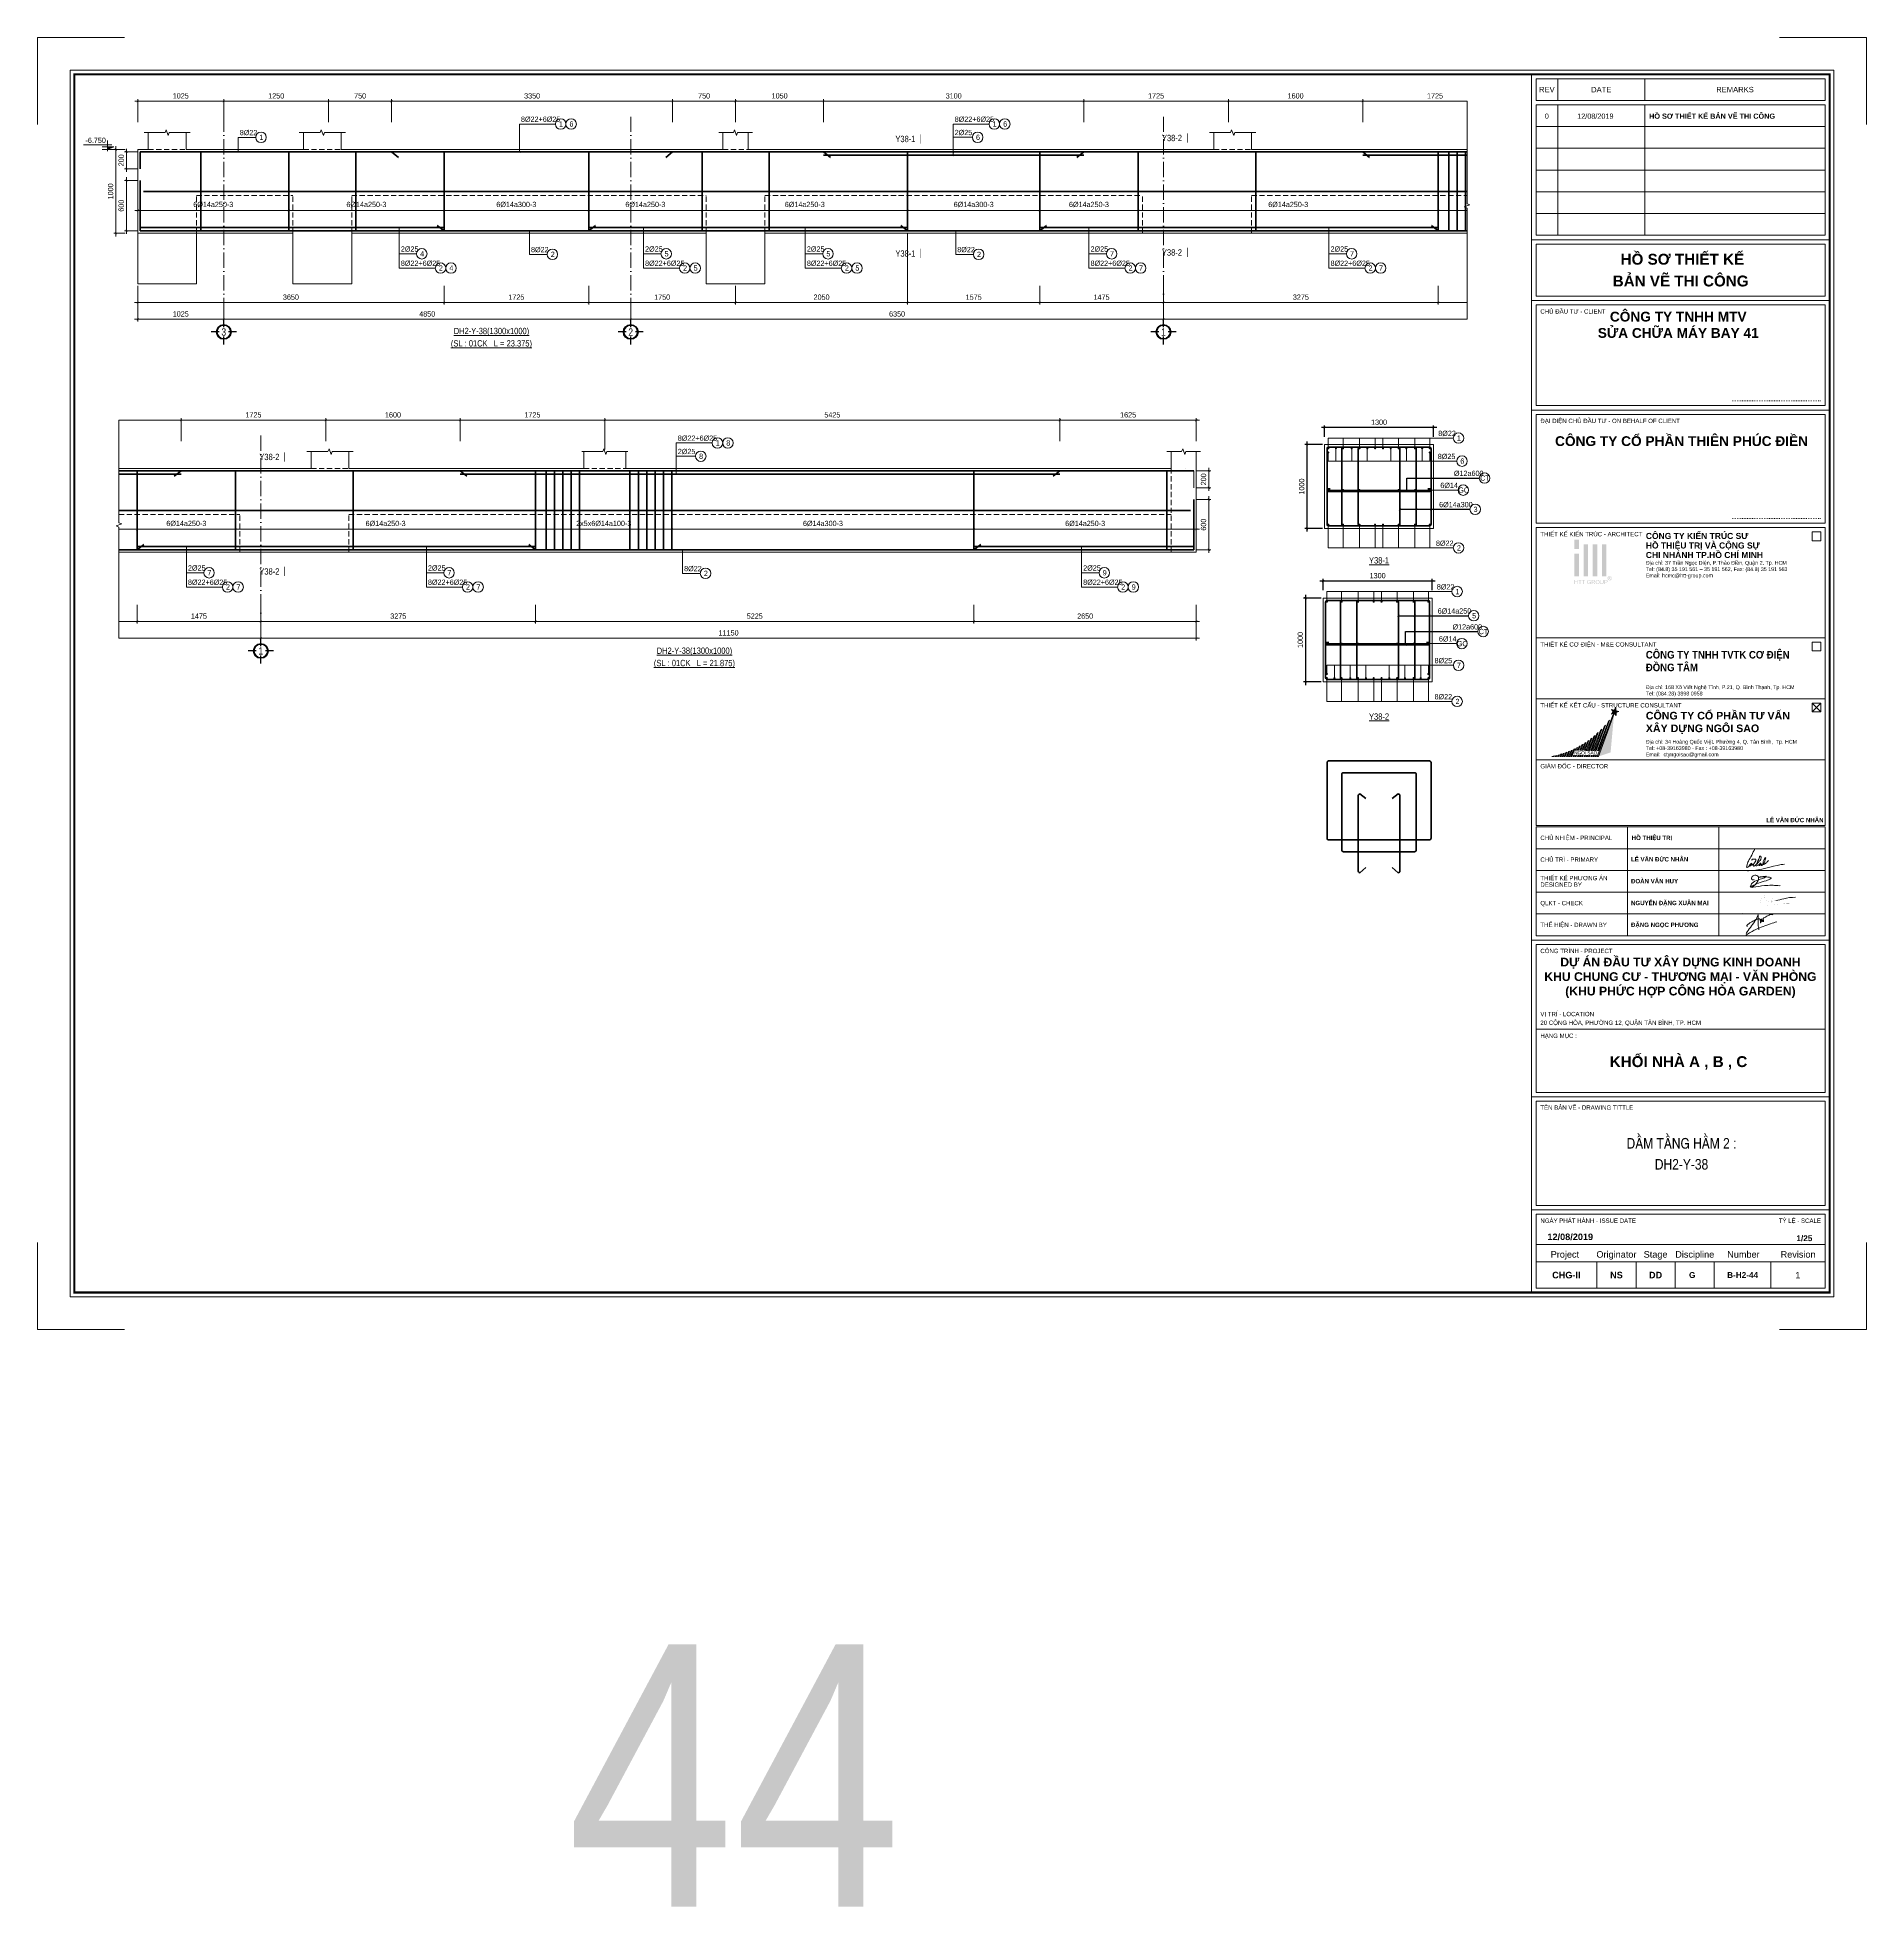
# Model space of a CAD drawing. Header units: millimetres. Extents: x 3014920 to 3563667, y -1638653 to -1356471.
# Drawn here: x 3541864 to 3563667, y -1627954 to -1605675 of the extents above; entities that cross this region are included whole.
import ezdxf
from ezdxf.enums import TextEntityAlignment as Align
from ezdxf.xclip import XClip

# ---------------------------------------------------------------- set-up
doc = ezdxf.new("R2010")
doc.units = ezdxf.units.MM
doc.header["$MEASUREMENT"] = 0
doc.header["$XCLIPFRAME"] = 0
doc.header["$PDMODE"] = 2
for name, pattern in [('6 TANG DIEN HINH 14-15$0$ACAD_ISO10W100', [18, 12, -3, 0, -3]), ('ACAD_ISO04W100', [30, 24, -3, 0, -3]), ('CENTER', [2, 1.25, -0.25, 0.25, -0.25]), ('HIDDEN', [0.375, 0.25, -0.125])]:
    doc.linetypes.add(name, pattern=pattern)
doc.layers.get('0').update_dxf_attribs({"lineweight": 9})
doc.layers.get('Defpoints').update_dxf_attribs({"color": 10, "lineweight": 0})
for name, color, linetype, lineweight in [('2', 2, 'Continuous', 20), ('CDAI', 21, 'Continuous', 40), ('CHG_XX_Khung ten$0$TEXT', 7, 'Continuous', 15), ('CHUNHO', 7, 'CENTER', 13), ('CHUTO', 51, 'Continuous', 15), ('CTHEP', 50, 'Continuous', 50), ('DBAO', 90, 'Continuous', 13), ('DGIONG', 130, 'Continuous', 13), ('DMo', 9, 'HIDDEN', 9), ('HATCH', 154, 'Continuous', 9), ('KTH', 154, 'Continuous', 9), ('Net khuat', 8, 'HIDDEN', 13), ('TEXT', 7, 'Continuous', 15), ('TRUC', 251, 'ACAD_ISO04W100', 9)]:
    doc.layers.add(name, color=color, linetype=linetype, lineweight=lineweight)
doc.layers.add('8', color=8, linetype='Continuous')
doc.layers.add('CHG_XX_Khung ten$0$TKTC', color=1, linetype='Continuous')
doc.layers.add('CHG_XX_Khung ten$0$A1 BORDER$0$DGIONG', color=7, linetype='Continuous', lineweight=13, true_color=0x29ffff)
doc.layers.add('CHG_XX_Khung ten$0$A1 BORDER$0$STICK', color=7, linetype='Continuous', lineweight=9, true_color=0xe60000)
doc.styles.add('ArialB', font='arialbd.ttf')
doc.styles.add('CHG_XX_Khung ten$0$A1 BORDER$0$ARIAL', font='arial.ttf')
doc.styles.add('CHG_XX_Khung ten$0$A1 BORDER$0$Arial - Bold', font='arialbd.ttf', dxfattribs={"height": 2.5})
doc.styles.add('CHG_XX_Khung ten$0$A1 BORDER$0$Star-AvoBold', font='VAVOB_0.TTF')
doc.styles.add('CHG_XX_Khung ten$0$A1 BORDER$0$Title Block DD$0$ARIAL', font='arial.ttf')
doc.styles.add('CHG_XX_Khung ten$0$A1 BORDER$0$Title Block DD$0$Arial - Bold', font='arialbd.ttf', dxfattribs={"height": 2.5})
doc.styles.add('CHG_XX_Khung ten$0$arial', font='arial.ttf')
doc.styles.add('CHG_XX_Khung ten$0$Arial - Bold', font='arialbd.ttf')
doc.styles.add('CHG_XX_Khung ten$0$ArialB', font='arialbd.ttf')
doc.styles.add('CHG_XX_Khung ten$0$title block pccc$0$ARIAL', font='arial.ttf')
doc.styles.add('CHG_XX_Khung ten$0$title block pccc$0$Arial - Bold', font='arialbd.ttf', dxfattribs={"height": 2.5})
doc.styles.add('HELVECONDENSE', font='VHELVCN_0.TTF')
doc.styles.add('Star-HelCon', font='VHELVCN_0.TTF')
doc.styles.add('TTP-HelCon', font='VHELVCN_0.TTF')
doc.styles.add('VNI-HELVE-CONDENSE', font='VHELVCN_0.TTF')
doc.dimstyles.new('kc-25', dxfattribs={"dimtxt": 62.5, "dimasz": 20, "dimexe": 20, "dimexo": 50, "dimgap": 25, "dimtad": 3, "dimdec": 0, "dimzin": 0, "dimdsep": 46, "dimtxsty": 'VNI-HELVE-CONDENSE', "dimblk": 'DIM', "dimcen": 2.5, "dimclrd": 256, "dimclre": 154, "dimclrt": 7, "dimaunit": 1, "dimadec": 0, "dimazin": 0, "dimtfac": 1, "dimtdec": 0, "dimtix": 1, "dimtmove": 0, "dimatfit": 3, "dimldrblk": 'DOT', "dimfxl": 1, "dimtolj": 1, "dimtzin": 0, "dimarcsym": 0})
doc.dimstyles.new('TTP-25', dxfattribs={"dimscale": 25, "dimtxt": 2.5, "dimasz": 1, "dimexe": 1, "dimexo": 1, "dimgap": 0.09, "dimtad": 0, "dimdec": 4, "dimrnd": 1, "dimzin": 9, "dimdsep": 46, "dimtxsty": 'TTP-HelCon', "dimblk": 'ARCHTICK', "dimcen": 0.09, "dimdle": 1.5, "dimclrd": 256, "dimclre": 256, "dimclrt": 7, "dimadec": 0, "dimazin": 0, "dimtfac": 1, "dimtdec": 4, "dimtmove": 0, "dimatfit": 3, "dimldrblk": 'ARCHTICK', "dimfxl": 1, "dimtvp": 1, "dimtolj": 1, "dimtzin": 0, "dimarcsym": 0})

# ---------------------------------------------------------------- blocks, each defined once
blk = doc.blocks.new('_ArchTick')
at = {"color": 0, "linetype": 'ByBlock', "const_width": 0.15}
blk.add_lwpolyline([(-0.5, -0.5), (0.5, 0.5)], dxfattribs=at)
blk = doc.blocks.new('*D533')
at = {"layer": 'Defpoints', "color": 0, "transparency": 16777216}
for p in [(-124, 0), (-260, -1000), (-124, -1000)]:
    blk.add_point(p, dxfattribs=at)
at = {"layer": 'KTH', "lineweight": -2, "transparency": 16777216}
for p, q in [((-149, 0), (-285, 0)), ((-260, 38), (-260, -1038)), ((-149, -1000), (-285, -1000))]:
    blk.add_line(p, q, dxfattribs=at)
at = {"layer": 'KTH', "lineweight": -2, "transparency": 16777216, "xscale": 25, "yscale": 25, "zscale": 25}
for p, rotation in [((-260, 0), 90), ((-260, -1000), 270)]:
    blk.add_blockref('_ArchTick', p, dxfattribs=dict(at, rotation=rotation))
at = {"layer": 'KTH', "color": 7, "transparency": 16777216, "insert": (-324, -500), "char_height": 62.5, "attachment_point": 5, "rotation": 90, "style": 'TTP-HelCon'}
blk.add_mtext('\\A1;1000', dxfattribs=at)
blk = doc.blocks.new('CODE')
at = {"layer": 'DBAO'}
for p, q in [((-63, 0), (-138, 30)), ((-138, 30), (0, 30)), ((-138, 0), (0, 0)), ((-113, 55), (224, 55)), ((-63, -20), (-63, 105))]:
    blk.add_line(p, q, dxfattribs=at)
at = {"layer": 'HATCH', "color": 1}
blk.add_solid([(-63, 0), (-138, 30), (-63, 30)], dxfattribs=at)
blk = doc.blocks.new('*D534')
at = {"layer": 'Defpoints', "color": 0, "transparency": 16777216}
for p in [(3650, -1600), (5375, -1600), (5375, -1825)]:
    blk.add_point(p, dxfattribs=at)
at = {"layer": 'KTH', "lineweight": -2, "transparency": 16777216}
for p, q in [((3650, -1625), (3650, -1850)), ((5375, -1625), (5375, -1850)), ((3612, -1825), (5412, -1825))]:
    blk.add_line(p, q, dxfattribs=at)
at = {"layer": 'KTH', "lineweight": -2, "transparency": 16777216, "xscale": 25, "yscale": 25, "zscale": 25, "rotation": 180}
blk.add_blockref('_ArchTick', (3650, -1825), dxfattribs=at)
at = {"layer": 'KTH', "lineweight": -2, "transparency": 16777216, "xscale": 25, "yscale": 25, "zscale": 25}
blk.add_blockref('_ArchTick', (5375, -1825), dxfattribs=at)
at = {"layer": 'KTH', "color": 7, "transparency": 16777216, "insert": (4512, -1761), "char_height": 62.5, "attachment_point": 5, "style": 'TTP-HelCon'}
blk.add_mtext('\\A1;1725', dxfattribs=at)
blk = doc.blocks.new('*D535')
at = {"layer": 'Defpoints', "color": 0, "transparency": 16777216}
for p in [(0, -1600), (3650, -1600), (3650, -1825)]:
    blk.add_point(p, dxfattribs=at)
at = {"layer": 'KTH', "lineweight": -2, "transparency": 16777216}
for p, q in [((0, -1625), (0, -1850)), ((3650, -1625), (3650, -1850)), ((-38, -1825), (3687, -1825))]:
    blk.add_line(p, q, dxfattribs=at)
at = {"layer": 'KTH', "lineweight": -2, "transparency": 16777216, "xscale": 25, "yscale": 25, "zscale": 25, "rotation": 180}
blk.add_blockref('_ArchTick', (0, -1825), dxfattribs=at)
at = {"layer": 'KTH', "lineweight": -2, "transparency": 16777216, "xscale": 25, "yscale": 25, "zscale": 25}
blk.add_blockref('_ArchTick', (3650, -1825), dxfattribs=at)
at = {"layer": 'KTH', "color": 7, "transparency": 16777216, "insert": (1825, -1761), "char_height": 62.5, "attachment_point": 5, "style": 'TTP-HelCon'}
blk.add_mtext('\\A1;3650', dxfattribs=at)
blk = doc.blocks.new('*D536')
at = {"layer": 'Defpoints', "color": 0, "transparency": 16777216}
for p in [(1025, -1825), (5875, -1825), (5875, -2025)]:
    blk.add_point(p, dxfattribs=at)
at = {"layer": 'KTH', "lineweight": -2, "transparency": 16777216}
for p, q in [((1025, -1850), (1025, -2050)), ((5875, -1850), (5875, -2050)), ((987, -2025), (5912, -2025))]:
    blk.add_line(p, q, dxfattribs=at)
at = {"layer": 'KTH', "lineweight": -2, "transparency": 16777216, "xscale": 25, "yscale": 25, "zscale": 25, "rotation": 180}
blk.add_blockref('_ArchTick', (1025, -2025), dxfattribs=at)
at = {"layer": 'KTH', "lineweight": -2, "transparency": 16777216, "xscale": 25, "yscale": 25, "zscale": 25}
blk.add_blockref('_ArchTick', (5875, -2025), dxfattribs=at)
at = {"layer": 'KTH', "color": 7, "transparency": 16777216, "insert": (3450, -1961), "char_height": 62.5, "attachment_point": 5, "style": 'TTP-HelCon'}
blk.add_mtext('\\A1;4850', dxfattribs=at)
blk = doc.blocks.new('*D537')
at = {"layer": 'Defpoints', "color": 0, "transparency": 16777216}
for p in [(0, -550), (1800, -550), (1800, -726)]:
    blk.add_point(p, dxfattribs=at)
at = {"layer": 'KTH', "lineweight": -2, "transparency": 16777216}
for p, q in [((0, -575), (0, -751)), ((1800, -575), (1800, -751)), ((-37, -726), (1838, -726))]:
    blk.add_line(p, q, dxfattribs=at)
at = {"layer": 'KTH', "lineweight": -2, "transparency": 16777216, "xscale": 25, "yscale": 25, "zscale": 25, "rotation": 180}
blk.add_blockref('_ArchTick', (0, -726), dxfattribs=at)
at = {"layer": 'KTH', "lineweight": -2, "transparency": 16777216, "xscale": 25, "yscale": 25, "zscale": 25}
blk.add_blockref('_ArchTick', (1800, -726), dxfattribs=at)
at = {"layer": 'KTH', "color": 7, "transparency": 16777216, "insert": (900, -657), "char_height": 62.5, "attachment_point": 5, "style": 'TTP-HelCon'}
blk.add_mtext('\\A1;6Þ14a250-3', dxfattribs=at)
blk = doc.blocks.new('*D538')
at = {"layer": 'Defpoints', "color": 0, "transparency": 16777216}
for p in [(23375, 574), (21750, 300), (23375, 300)]:
    blk.add_point(p, dxfattribs=at)
at = {"layer": 'KTH', "lineweight": -2, "transparency": 16777216}
for p, q in [((21712, 574), (23412, 574)), ((21750, 325), (21750, 599)), ((23375, 325), (23375, 599))]:
    blk.add_line(p, q, dxfattribs=at)
at = {"layer": 'KTH', "lineweight": -2, "transparency": 16777216, "xscale": 25, "yscale": 25, "zscale": 25, "rotation": 180}
blk.add_blockref('_ArchTick', (21750, 574), dxfattribs=at)
at = {"layer": 'KTH', "lineweight": -2, "transparency": 16777216, "xscale": 25, "yscale": 25, "zscale": 25}
blk.add_blockref('_ArchTick', (23375, 574), dxfattribs=at)
at = {"layer": 'KTH', "color": 7, "transparency": 16777216, "insert": (22562, 638), "char_height": 62.5, "attachment_point": 5, "style": 'TTP-HelCon'}
blk.add_mtext('\\A1;1625', dxfattribs=at)
blk = doc.blocks.new('*D539')
at = {"layer": 'Defpoints', "color": 0, "transparency": 16777216}
for p in [(20725, -550), (23375, -550), (20725, -726)]:
    blk.add_point(p, dxfattribs=at)
at = {"layer": 'KTH', "lineweight": -2, "transparency": 16777216}
for p, q in [((20725, -575), (20725, -751)), ((23375, -575), (23375, -751)), ((23412, -726), (20687, -726))]:
    blk.add_line(p, q, dxfattribs=at)
at = {"layer": 'KTH', "lineweight": -2, "transparency": 16777216, "xscale": 25, "yscale": 25, "zscale": 25, "rotation": 180}
blk.add_blockref('_ArchTick', (20725, -726), dxfattribs=at)
at = {"layer": 'KTH', "lineweight": -2, "transparency": 16777216, "xscale": 25, "yscale": 25, "zscale": 25}
blk.add_blockref('_ArchTick', (23375, -726), dxfattribs=at)
at = {"layer": 'KTH', "color": 7, "transparency": 16777216, "insert": (22050, -657), "char_height": 62.5, "attachment_point": 5, "style": 'TTP-HelCon'}
blk.add_mtext('\\A1;6Þ14a250-3', dxfattribs=at)
blk = doc.blocks.new('dau truc')
blk.add_circle((0, 0), 180)
at = {"layer": '8'}
for p, q in [((0, 127), (0, 345)), ((-127, 0), (-345, 0)), ((0, -345), (0, -127)), ((345, 0), (127, 0))]:
    blk.add_line(p, q, dxfattribs=at)
blk.add_circle((0, 0), 200, dxfattribs=at)
at = {"layer": 'TEXT', "style": 'HELVECONDENSE'}
blk.add_attdef('A', text='', height=233, dxfattribs=at).set_placement((0, 0), align=Align.MIDDLE)
blk = doc.blocks.new('*D540')
at = {"layer": 'Defpoints', "color": 0, "transparency": 16777216}
for p in [(20725, -1600), (23375, -1600), (20725, -1825)]:
    blk.add_point(p, dxfattribs=at)
at = {"layer": 'KTH', "lineweight": -2, "transparency": 16777216}
for p, q in [((20725, -1625), (20725, -1850)), ((23375, -1625), (23375, -1850)), ((23412, -1825), (20687, -1825))]:
    blk.add_line(p, q, dxfattribs=at)
at = {"layer": 'KTH', "lineweight": -2, "transparency": 16777216, "xscale": 25, "yscale": 25, "zscale": 25, "rotation": 180}
blk.add_blockref('_ArchTick', (20725, -1825), dxfattribs=at)
at = {"layer": 'KTH', "lineweight": -2, "transparency": 16777216, "xscale": 25, "yscale": 25, "zscale": 25}
blk.add_blockref('_ArchTick', (23375, -1825), dxfattribs=at)
at = {"layer": 'KTH', "color": 7, "transparency": 16777216, "insert": (22050, -1761), "char_height": 62.5, "attachment_point": 5, "style": 'TTP-HelCon'}
blk.add_mtext('\\A1;2650', dxfattribs=at)
blk = doc.blocks.new('*D541')
at = {"layer": 'Defpoints', "color": 0, "transparency": 16777216}
for p in [(9175, -550), (10750, -550), (10750, -726)]:
    blk.add_point(p, dxfattribs=at)
at = {"layer": 'KTH', "lineweight": -2, "transparency": 16777216}
for p, q in [((9175, -575), (9175, -751)), ((10750, -575), (10750, -751)), ((9138, -726), (10787, -726))]:
    blk.add_line(p, q, dxfattribs=at)
at = {"layer": 'KTH', "lineweight": -2, "transparency": 16777216, "xscale": 25, "yscale": 25, "zscale": 25, "rotation": 180}
blk.add_blockref('_ArchTick', (9175, -726), dxfattribs=at)
at = {"layer": 'KTH', "lineweight": -2, "transparency": 16777216, "xscale": 25, "yscale": 25, "zscale": 25}
blk.add_blockref('_ArchTick', (10750, -726), dxfattribs=at)
at = {"layer": 'KTH', "color": 7, "transparency": 16777216, "insert": (9963, -657), "char_height": 62.5, "attachment_point": 5, "style": 'TTP-HelCon'}
blk.add_mtext('\\A1;6Þ14a300-3', dxfattribs=at)
blk = doc.blocks.new('*D542')
at = {"layer": 'Defpoints', "color": 0, "transparency": 16777216}
for p in [(7125, 574), (7125, 300), (8175, 300)]:
    blk.add_point(p, dxfattribs=at)
at = {"layer": 'KTH', "lineweight": -2, "transparency": 16777216}
for p, q in [((8212, 574), (7087, 574)), ((7125, 325), (7125, 599)), ((8175, 325), (8175, 599))]:
    blk.add_line(p, q, dxfattribs=at)
at = {"layer": 'KTH', "lineweight": -2, "transparency": 16777216, "xscale": 25, "yscale": 25, "zscale": 25, "rotation": 180}
blk.add_blockref('_ArchTick', (7125, 574), dxfattribs=at)
at = {"layer": 'KTH', "lineweight": -2, "transparency": 16777216, "xscale": 25, "yscale": 25, "zscale": 25}
blk.add_blockref('_ArchTick', (8175, 574), dxfattribs=at)
at = {"layer": 'KTH', "color": 7, "transparency": 16777216, "insert": (7650, 638), "char_height": 62.5, "attachment_point": 5, "style": 'TTP-HelCon'}
blk.add_mtext('\\A1;1050', dxfattribs=at)
blk = doc.blocks.new('DIM')
h = blk.add_hatch(color=1)
h.paths.add_polyline_path([(0.5, 0.3, 1), (0.3, 0.5), (-0.2, 0), (0.2, 0)])
h.paths.add_polyline_path([(0.2, 0), (-0.2, 0), (-0.5, -0.3, 1), (-0.3, -0.5)])
at = {"color": 9}
for p, q in [((-0.2, 0), (-1.5, 0)), ((0.2, 0), (1.5, 0))]:
    blk.add_line(p, q, dxfattribs=at)
at = {"color": 1}
for p, q in [((-0.5, -0.3), (0.3, 0.5)), ((-0.3, -0.5), (0.5, 0.3)), ((-0.2, 0), (0.2, 0))]:
    blk.add_line(p, q, dxfattribs=at)
blk.add_arc((-0.4, -0.4), 0.138, 135, 315, dxfattribs=at)
blk = doc.blocks.new('*D543')
at = {"layer": 'Defpoints', "color": 0, "transparency": 16777216}
for p in [(7125, -1600), (9175, -1600), (9175, -1825)]:
    blk.add_point(p, dxfattribs=at)
at = {"layer": 'KTH', "lineweight": -2, "transparency": 16777216}
for p, q in [((7125, -1625), (7125, -1850)), ((9175, -1625), (9175, -1850)), ((7087, -1825), (9213, -1825))]:
    blk.add_line(p, q, dxfattribs=at)
at = {"layer": 'KTH', "lineweight": -2, "transparency": 16777216, "xscale": 25, "yscale": 25, "zscale": 25, "rotation": 180}
blk.add_blockref('_ArchTick', (7125, -1825), dxfattribs=at)
at = {"layer": 'KTH', "lineweight": -2, "transparency": 16777216, "xscale": 25, "yscale": 25, "zscale": 25}
blk.add_blockref('_ArchTick', (9175, -1825), dxfattribs=at)
at = {"layer": 'KTH', "color": 7, "transparency": 16777216, "insert": (8150, -1761), "char_height": 62.5, "attachment_point": 5, "style": 'TTP-HelCon'}
blk.add_mtext('\\A1;2050', dxfattribs=at)
blk = doc.blocks.new('*D544')
at = {"layer": 'Defpoints', "color": 0, "transparency": 16777216}
for p in [(5375, -1600), (7125, -1600), (5375, -1825)]:
    blk.add_point(p, dxfattribs=at)
at = {"layer": 'KTH', "lineweight": -2, "transparency": 16777216}
for p, q in [((5375, -1625), (5375, -1850)), ((7125, -1625), (7125, -1850)), ((7162, -1825), (5337, -1825))]:
    blk.add_line(p, q, dxfattribs=at)
at = {"layer": 'KTH', "lineweight": -2, "transparency": 16777216, "xscale": 25, "yscale": 25, "zscale": 25, "rotation": 180}
blk.add_blockref('_ArchTick', (5375, -1825), dxfattribs=at)
at = {"layer": 'KTH', "lineweight": -2, "transparency": 16777216, "xscale": 25, "yscale": 25, "zscale": 25}
blk.add_blockref('_ArchTick', (7125, -1825), dxfattribs=at)
at = {"layer": 'KTH', "color": 7, "transparency": 16777216, "insert": (6250, -1761), "char_height": 62.5, "attachment_point": 5, "style": 'TTP-HelCon'}
blk.add_mtext('\\A1;1750', dxfattribs=at)
blk = doc.blocks.new('*D545')
at = {"layer": 'Defpoints', "color": 0, "transparency": 16777216}
for p in [(5875, -1825), (12225, -1825), (12225, -2025)]:
    blk.add_point(p, dxfattribs=at)
at = {"layer": 'KTH', "lineweight": -2, "transparency": 16777216}
for p, q in [((5875, -1850), (5875, -2050)), ((12225, -1850), (12225, -2050)), ((5837, -2025), (12262, -2025))]:
    blk.add_line(p, q, dxfattribs=at)
at = {"layer": 'KTH', "lineweight": -2, "transparency": 16777216, "xscale": 25, "yscale": 25, "zscale": 25, "rotation": 180}
blk.add_blockref('_ArchTick', (5875, -2025), dxfattribs=at)
at = {"layer": 'KTH', "lineweight": -2, "transparency": 16777216, "xscale": 25, "yscale": 25, "zscale": 25}
blk.add_blockref('_ArchTick', (12225, -2025), dxfattribs=at)
at = {"layer": 'KTH', "color": 7, "transparency": 16777216, "insert": (9050, -1961), "char_height": 62.5, "attachment_point": 5, "style": 'TTP-HelCon'}
blk.add_mtext('\\A1;6350', dxfattribs=at)
blk = doc.blocks.new('MC')
at = {"layer": 'CTHEP', "const_width": 10, "elevation": 0}
blk.add_lwpolyline([(36, 150), (36, 0)], dxfattribs=at)
at = {"layer": 'TEXT', "style": 'TTP-HelCon'}
blk.add_attdef('A', text='', height=100, dxfattribs=at).set_placement((-50, 26), align=Align.RIGHT)
blk = doc.blocks.new('*D546')
at = {"layer": 'Defpoints', "color": 0, "transparency": 16777216}
for p in [(-124, 0), (-260, -1000), (-124, -1000)]:
    blk.add_point(p, dxfattribs=at)
at = {"layer": 'KTH', "lineweight": -2, "transparency": 16777216}
for p, q in [((-260, 37), (-260, -1037)), ((-149, 0), (-285, 0)), ((-149, -1000), (-285, -1000))]:
    blk.add_line(p, q, dxfattribs=at)
at = {"layer": 'KTH', "lineweight": -2, "transparency": 16777216, "xscale": 25, "yscale": 25, "zscale": 25}
for p, rotation in [((-260, 0), 90), ((-260, -1000), 270)]:
    blk.add_blockref('_ArchTick', p, dxfattribs=dict(at, rotation=rotation))
at = {"layer": 'KTH', "color": 7, "transparency": 16777216, "insert": (-324, -500), "char_height": 62.5, "attachment_point": 5, "rotation": 90, "style": 'TTP-HelCon'}
blk.add_mtext('\\A1;1000', dxfattribs=at)
blk = doc.blocks.new('*D547')
at = {"layer": 'Defpoints', "color": 0, "transparency": 16777216}
for p in [(5375, -550), (6725, -550), (5375, -726)]:
    blk.add_point(p, dxfattribs=at)
at = {"layer": 'KTH', "lineweight": -2, "transparency": 16777216}
for p, q in [((5375, -575), (5375, -751)), ((6725, -575), (6725, -751)), ((6762, -726), (5337, -726))]:
    blk.add_line(p, q, dxfattribs=at)
at = {"layer": 'KTH', "lineweight": -2, "transparency": 16777216, "xscale": 25, "yscale": 25, "zscale": 25, "rotation": 180}
blk.add_blockref('_ArchTick', (5375, -726), dxfattribs=at)
at = {"layer": 'KTH', "lineweight": -2, "transparency": 16777216, "xscale": 25, "yscale": 25, "zscale": 25}
blk.add_blockref('_ArchTick', (6725, -726), dxfattribs=at)
at = {"layer": 'KTH', "color": 7, "transparency": 16777216, "insert": (6050, -657), "char_height": 62.5, "attachment_point": 5, "style": 'TTP-HelCon'}
blk.add_mtext('\\A1;6Þ14a250-3', dxfattribs=at)
blk = doc.blocks.new('*D548')
at = {"layer": 'Defpoints', "color": 0, "transparency": 16777216}
for p in [(3650, -550), (5375, -550), (3650, -726)]:
    blk.add_point(p, dxfattribs=at)
at = {"layer": 'KTH', "lineweight": -2, "transparency": 16777216}
for p, q in [((3650, -575), (3650, -751)), ((5375, -575), (5375, -751)), ((5412, -726), (3612, -726))]:
    blk.add_line(p, q, dxfattribs=at)
at = {"layer": 'KTH', "lineweight": -2, "transparency": 16777216, "xscale": 25, "yscale": 25, "zscale": 25, "rotation": 180}
blk.add_blockref('_ArchTick', (3650, -726), dxfattribs=at)
at = {"layer": 'KTH', "lineweight": -2, "transparency": 16777216, "xscale": 25, "yscale": 25, "zscale": 25}
blk.add_blockref('_ArchTick', (5375, -726), dxfattribs=at)
at = {"layer": 'KTH', "color": 7, "transparency": 16777216, "insert": (4512, -657), "char_height": 62.5, "attachment_point": 5, "style": 'TTP-HelCon'}
blk.add_mtext('\\A1;6Þ14a300-3', dxfattribs=at)
blk = doc.blocks.new('*D549')
at = {"layer": 'Defpoints', "color": 0, "transparency": 16777216}
for p in [(6725, -550), (9175, -550), (9175, -726)]:
    blk.add_point(p, dxfattribs=at)
at = {"layer": 'KTH', "lineweight": -2, "transparency": 16777216}
for p, q in [((6725, -575), (6725, -751)), ((9175, -575), (9175, -751)), ((6687, -726), (9212, -726))]:
    blk.add_line(p, q, dxfattribs=at)
at = {"layer": 'KTH', "lineweight": -2, "transparency": 16777216, "xscale": 25, "yscale": 25, "zscale": 25, "rotation": 180}
blk.add_blockref('_ArchTick', (6725, -726), dxfattribs=at)
at = {"layer": 'KTH', "lineweight": -2, "transparency": 16777216, "xscale": 25, "yscale": 25, "zscale": 25}
blk.add_blockref('_ArchTick', (9175, -726), dxfattribs=at)
at = {"layer": 'KTH', "color": 7, "transparency": 16777216, "insert": (7950, -657), "char_height": 62.5, "attachment_point": 5, "style": 'TTP-HelCon'}
blk.add_mtext('\\A1;6Þ14a250-3', dxfattribs=at)
blk = doc.blocks.new('*D550')
at = {"layer": 'Defpoints', "color": 0, "transparency": 16777216}
for p in [(11275, 574), (8175, 300), (11275, 300)]:
    blk.add_point(p, dxfattribs=at)
at = {"layer": 'KTH', "lineweight": -2, "transparency": 16777216}
for p, q in [((8137, 574), (11312, 574)), ((8175, 325), (8175, 599)), ((11275, 325), (11275, 599))]:
    blk.add_line(p, q, dxfattribs=at)
at = {"layer": 'KTH', "lineweight": -2, "transparency": 16777216, "xscale": 25, "yscale": 25, "zscale": 25, "rotation": 180}
blk.add_blockref('_ArchTick', (8175, 574), dxfattribs=at)
at = {"layer": 'KTH', "lineweight": -2, "transparency": 16777216, "xscale": 25, "yscale": 25, "zscale": 25}
blk.add_blockref('_ArchTick', (11275, 574), dxfattribs=at)
at = {"layer": 'KTH', "color": 7, "transparency": 16777216, "insert": (9725, 638), "char_height": 62.5, "attachment_point": 5, "style": 'TTP-HelCon'}
blk.add_mtext('\\A1;3100', dxfattribs=at)
blk = doc.blocks.new('*D551')
at = {"layer": 'Defpoints', "color": 0, "transparency": 16777216}
for p in [(9175, -970), (10750, -1600), (9175, -1825)]:
    blk.add_point(p, dxfattribs=at)
at = {"layer": 'KTH', "lineweight": -2, "transparency": 16777216}
for p, q in [((9175, -995), (9175, -1850)), ((10750, -1625), (10750, -1850)), ((10787, -1825), (9138, -1825))]:
    blk.add_line(p, q, dxfattribs=at)
at = {"layer": 'KTH', "lineweight": -2, "transparency": 16777216, "xscale": 25, "yscale": 25, "zscale": 25, "rotation": 180}
blk.add_blockref('_ArchTick', (9175, -1825), dxfattribs=at)
at = {"layer": 'KTH', "lineweight": -2, "transparency": 16777216, "xscale": 25, "yscale": 25, "zscale": 25}
blk.add_blockref('_ArchTick', (10750, -1825), dxfattribs=at)
at = {"layer": 'KTH', "color": 7, "transparency": 16777216, "insert": (9963, -1761), "char_height": 62.5, "attachment_point": 5, "style": 'TTP-HelCon'}
blk.add_mtext('\\A1;1575', dxfattribs=at)
blk = doc.blocks.new('*D552')
at = {"layer": 'Defpoints', "color": 0, "transparency": 16777216}
for p in [(12225, -1825), (23375, -1825), (12225, -2025)]:
    blk.add_point(p, dxfattribs=at)
at = {"layer": 'KTH', "lineweight": -2, "transparency": 16777216}
for p, q in [((12225, -1850), (12225, -2050)), ((23375, -1850), (23375, -2050)), ((23412, -2025), (12187, -2025))]:
    blk.add_line(p, q, dxfattribs=at)
at = {"layer": 'KTH', "lineweight": -2, "transparency": 16777216, "xscale": 25, "yscale": 25, "zscale": 25, "rotation": 180}
blk.add_blockref('_ArchTick', (12225, -2025), dxfattribs=at)
at = {"layer": 'KTH', "lineweight": -2, "transparency": 16777216, "xscale": 25, "yscale": 25, "zscale": 25}
blk.add_blockref('_ArchTick', (23375, -2025), dxfattribs=at)
at = {"layer": 'KTH', "color": 7, "transparency": 16777216, "insert": (17800, -1961), "char_height": 62.5, "attachment_point": 5, "style": 'TTP-HelCon'}
blk.add_mtext('\\A1;11150', dxfattribs=at)
blk = doc.blocks.new('*D553')
at = {"layer": 'Defpoints', "color": 0, "transparency": 16777216}
for p in [(0, -1825), (1025, -1825), (0, -2025)]:
    blk.add_point(p, dxfattribs=at)
at = {"layer": 'KTH', "lineweight": -2, "transparency": 16777216}
for p, q in [((0, -1850), (0, -2050)), ((1025, -1850), (1025, -2050)), ((1062, -2025), (-38, -2025))]:
    blk.add_line(p, q, dxfattribs=at)
at = {"layer": 'KTH', "lineweight": -2, "transparency": 16777216, "xscale": 25, "yscale": 25, "zscale": 25, "rotation": 180}
blk.add_blockref('_ArchTick', (0, -2025), dxfattribs=at)
at = {"layer": 'KTH', "lineweight": -2, "transparency": 16777216, "xscale": 25, "yscale": 25, "zscale": 25}
blk.add_blockref('_ArchTick', (1025, -2025), dxfattribs=at)
at = {"layer": 'KTH', "color": 7, "transparency": 16777216, "insert": (512, -1961), "char_height": 62.5, "attachment_point": 5, "style": 'TTP-HelCon'}
blk.add_mtext('\\A1;1025', dxfattribs=at)
blk = doc.blocks.new('*D554')
at = {"layer": 'Defpoints', "color": 0, "transparency": 16777216}
for p in [(10750, -1600), (12225, -1600), (10750, -1825)]:
    blk.add_point(p, dxfattribs=at)
at = {"layer": 'KTH', "lineweight": -2, "transparency": 16777216}
for p, q in [((10750, -1625), (10750, -1850)), ((12225, -1625), (12225, -1850)), ((12262, -1825), (10712, -1825))]:
    blk.add_line(p, q, dxfattribs=at)
at = {"layer": 'KTH', "lineweight": -2, "transparency": 16777216, "xscale": 25, "yscale": 25, "zscale": 25, "rotation": 180}
blk.add_blockref('_ArchTick', (10750, -1825), dxfattribs=at)
at = {"layer": 'KTH', "lineweight": -2, "transparency": 16777216, "xscale": 25, "yscale": 25, "zscale": 25}
blk.add_blockref('_ArchTick', (12225, -1825), dxfattribs=at)
at = {"layer": 'KTH', "color": 7, "transparency": 16777216, "insert": (11487, -1761), "char_height": 62.5, "attachment_point": 5, "style": 'TTP-HelCon'}
blk.add_mtext('\\A1;1475', dxfattribs=at)
blk = doc.blocks.new('*D555')
at = {"layer": 'Defpoints', "color": 0, "transparency": 16777216}
for p in [(10750, -550), (11925, -550), (10750, -726)]:
    blk.add_point(p, dxfattribs=at)
at = {"layer": 'KTH', "lineweight": -2, "transparency": 16777216}
for p, q in [((10750, -575), (10750, -751)), ((11925, -575), (11925, -751)), ((11962, -726), (10712, -726))]:
    blk.add_line(p, q, dxfattribs=at)
at = {"layer": 'KTH', "lineweight": -2, "transparency": 16777216, "xscale": 25, "yscale": 25, "zscale": 25, "rotation": 180}
blk.add_blockref('_ArchTick', (10750, -726), dxfattribs=at)
at = {"layer": 'KTH', "lineweight": -2, "transparency": 16777216, "xscale": 25, "yscale": 25, "zscale": 25}
blk.add_blockref('_ArchTick', (11925, -726), dxfattribs=at)
at = {"layer": 'KTH', "color": 7, "transparency": 16777216, "insert": (11337, -657), "char_height": 62.5, "attachment_point": 5, "style": 'TTP-HelCon'}
blk.add_mtext('\\A1;6Þ14a250-3', dxfattribs=at)
blk = doc.blocks.new('*D556')
at = {"layer": 'Defpoints', "color": 0, "transparency": 16777216}
for p in [(11925, -550), (15500, -550), (15500, -726)]:
    blk.add_point(p, dxfattribs=at)
at = {"layer": 'KTH', "lineweight": -2, "transparency": 16777216}
for p, q in [((11925, -575), (11925, -751)), ((15500, -575), (15500, -751)), ((11887, -726), (15538, -726))]:
    blk.add_line(p, q, dxfattribs=at)
at = {"layer": 'KTH', "lineweight": -2, "transparency": 16777216, "xscale": 25, "yscale": 25, "zscale": 25, "rotation": 180}
blk.add_blockref('_ArchTick', (11925, -726), dxfattribs=at)
at = {"layer": 'KTH', "lineweight": -2, "transparency": 16777216, "xscale": 25, "yscale": 25, "zscale": 25}
blk.add_blockref('_ArchTick', (15500, -726), dxfattribs=at)
at = {"layer": 'KTH', "color": 7, "transparency": 16777216, "insert": (13712, -657), "char_height": 62.5, "attachment_point": 5, "style": 'TTP-HelCon'}
blk.add_mtext('\\A1;6Þ14a250-3', dxfattribs=at)
blk = doc.blocks.new('*D557')
at = {"layer": 'Defpoints', "color": 0, "transparency": 16777216}
for p in [(13000, 574), (11275, 300), (13000, 300)]:
    blk.add_point(p, dxfattribs=at)
at = {"layer": 'KTH', "lineweight": -2, "transparency": 16777216}
for p, q in [((11237, 574), (13037, 574)), ((11275, 325), (11275, 599)), ((13000, 325), (13000, 599))]:
    blk.add_line(p, q, dxfattribs=at)
at = {"layer": 'KTH', "lineweight": -2, "transparency": 16777216, "xscale": 25, "yscale": 25, "zscale": 25, "rotation": 180}
blk.add_blockref('_ArchTick', (11275, 574), dxfattribs=at)
at = {"layer": 'KTH', "lineweight": -2, "transparency": 16777216, "xscale": 25, "yscale": 25, "zscale": 25}
blk.add_blockref('_ArchTick', (13000, 574), dxfattribs=at)
at = {"layer": 'KTH', "color": 7, "transparency": 16777216, "insert": (12137, 638), "char_height": 62.5, "attachment_point": 5, "style": 'TTP-HelCon'}
blk.add_mtext('\\A1;1725', dxfattribs=at)
blk = doc.blocks.new('*D558')
at = {"layer": 'Defpoints', "color": 0, "transparency": 16777216}
for p in [(16325, 574), (21750, 300), (16325, 200)]:
    blk.add_point(p, dxfattribs=at)
at = {"layer": 'KTH', "lineweight": -2, "transparency": 16777216}
for p, q in [((21787, 574), (16287, 574)), ((16325, 225), (16325, 599)), ((21750, 325), (21750, 599))]:
    blk.add_line(p, q, dxfattribs=at)
at = {"layer": 'KTH', "lineweight": -2, "transparency": 16777216, "xscale": 25, "yscale": 25, "zscale": 25, "rotation": 180}
blk.add_blockref('_ArchTick', (16325, 574), dxfattribs=at)
at = {"layer": 'KTH', "lineweight": -2, "transparency": 16777216, "xscale": 25, "yscale": 25, "zscale": 25}
blk.add_blockref('_ArchTick', (21750, 574), dxfattribs=at)
at = {"layer": 'KTH', "color": 7, "transparency": 16777216, "insert": (19037, 638), "char_height": 62.5, "attachment_point": 5, "style": 'TTP-HelCon'}
blk.add_mtext('\\A1;5425', dxfattribs=at)
blk = doc.blocks.new('*D559')
at = {"layer": 'Defpoints', "color": 0, "transparency": 16777216}
for p in [(13000, 574), (13000, 300), (14600, 300)]:
    blk.add_point(p, dxfattribs=at)
at = {"layer": 'KTH', "lineweight": -2, "transparency": 16777216}
for p, q in [((14638, 574), (12962, 574)), ((13000, 325), (13000, 599)), ((14600, 325), (14600, 599))]:
    blk.add_line(p, q, dxfattribs=at)
at = {"layer": 'KTH', "lineweight": -2, "transparency": 16777216, "xscale": 25, "yscale": 25, "zscale": 25, "rotation": 180}
blk.add_blockref('_ArchTick', (13000, 574), dxfattribs=at)
at = {"layer": 'KTH', "lineweight": -2, "transparency": 16777216, "xscale": 25, "yscale": 25, "zscale": 25}
blk.add_blockref('_ArchTick', (14600, 574), dxfattribs=at)
at = {"layer": 'KTH', "color": 7, "transparency": 16777216, "insert": (13800, 638), "char_height": 62.5, "attachment_point": 5, "style": 'TTP-HelCon'}
blk.add_mtext('\\A1;1600', dxfattribs=at)
blk = doc.blocks.new('*D560')
at = {"layer": 'Defpoints', "color": 0, "transparency": 16777216}
for p in [(17125, -550), (20725, -550), (17125, -726)]:
    blk.add_point(p, dxfattribs=at)
at = {"layer": 'KTH', "lineweight": -2, "transparency": 16777216}
for p, q in [((17125, -575), (17125, -751)), ((20725, -575), (20725, -751)), ((20762, -726), (17087, -726))]:
    blk.add_line(p, q, dxfattribs=at)
at = {"layer": 'KTH', "lineweight": -2, "transparency": 16777216, "xscale": 25, "yscale": 25, "zscale": 25, "rotation": 180}
blk.add_blockref('_ArchTick', (17125, -726), dxfattribs=at)
at = {"layer": 'KTH', "lineweight": -2, "transparency": 16777216, "xscale": 25, "yscale": 25, "zscale": 25}
blk.add_blockref('_ArchTick', (20725, -726), dxfattribs=at)
at = {"layer": 'KTH', "color": 7, "transparency": 16777216, "insert": (18925, -657), "char_height": 62.5, "attachment_point": 5, "style": 'TTP-HelCon'}
blk.add_mtext('\\A1;6Þ14a300-3', dxfattribs=at)
blk = doc.blocks.new('*D561')
at = {"layer": 'Defpoints', "color": 0, "transparency": 16777216}
for p in [(15500, -1600), (20725, -1600), (20725, -1825)]:
    blk.add_point(p, dxfattribs=at)
at = {"layer": 'KTH', "lineweight": -2, "transparency": 16777216}
for p, q in [((15500, -1625), (15500, -1850)), ((20725, -1625), (20725, -1850)), ((15463, -1825), (20762, -1825))]:
    blk.add_line(p, q, dxfattribs=at)
at = {"layer": 'KTH', "lineweight": -2, "transparency": 16777216, "xscale": 25, "yscale": 25, "zscale": 25, "rotation": 180}
blk.add_blockref('_ArchTick', (15500, -1825), dxfattribs=at)
at = {"layer": 'KTH', "lineweight": -2, "transparency": 16777216, "xscale": 25, "yscale": 25, "zscale": 25}
blk.add_blockref('_ArchTick', (20725, -1825), dxfattribs=at)
at = {"layer": 'KTH', "color": 7, "transparency": 16777216, "insert": (18112, -1761), "char_height": 62.5, "attachment_point": 5, "style": 'TTP-HelCon'}
blk.add_mtext('\\A1;5225', dxfattribs=at)
blk = doc.blocks.new('*D562')
at = {"layer": 'Defpoints', "color": 0, "transparency": 16777216}
for p in [(12225, -1600), (15500, -1600), (15500, -1825)]:
    blk.add_point(p, dxfattribs=at)
at = {"layer": 'KTH', "lineweight": -2, "transparency": 16777216}
for p, q in [((12225, -1625), (12225, -1850)), ((15500, -1625), (15500, -1850)), ((12187, -1825), (15538, -1825))]:
    blk.add_line(p, q, dxfattribs=at)
at = {"layer": 'KTH', "lineweight": -2, "transparency": 16777216, "xscale": 25, "yscale": 25, "zscale": 25, "rotation": 180}
blk.add_blockref('_ArchTick', (12225, -1825), dxfattribs=at)
at = {"layer": 'KTH', "lineweight": -2, "transparency": 16777216, "xscale": 25, "yscale": 25, "zscale": 25}
blk.add_blockref('_ArchTick', (15500, -1825), dxfattribs=at)
at = {"layer": 'KTH', "color": 7, "transparency": 16777216, "insert": (13863, -1761), "char_height": 62.5, "attachment_point": 5, "style": 'TTP-HelCon'}
blk.add_mtext('\\A1;3275', dxfattribs=at)
blk = doc.blocks.new('*D563')
at = {"layer": 'Defpoints', "color": 0, "transparency": 16777216}
for p in [(1800, -575), (3650, -550), (1800, -726)]:
    blk.add_point(p, dxfattribs=at)
at = {"layer": 'KTH', "lineweight": -2, "transparency": 16777216}
for p, q in [((1800, -600), (1800, -751)), ((3650, -575), (3650, -751)), ((3687, -726), (1763, -726))]:
    blk.add_line(p, q, dxfattribs=at)
at = {"layer": 'KTH', "lineweight": -2, "transparency": 16777216, "xscale": 25, "yscale": 25, "zscale": 25, "rotation": 180}
blk.add_blockref('_ArchTick', (1800, -726), dxfattribs=at)
at = {"layer": 'KTH', "lineweight": -2, "transparency": 16777216, "xscale": 25, "yscale": 25, "zscale": 25}
blk.add_blockref('_ArchTick', (3650, -726), dxfattribs=at)
at = {"layer": 'KTH', "color": 7, "transparency": 16777216, "insert": (2725, -657), "char_height": 62.5, "attachment_point": 5, "style": 'TTP-HelCon'}
blk.add_mtext('\\A1;6Þ14a250-3', dxfattribs=at)
blk = doc.blocks.new('*D564')
at = {"layer": 'Defpoints', "color": 0, "transparency": 16777216}
for p in [(30, -30), (-135, -230), (30, -230)]:
    blk.add_point(p, dxfattribs=at)
at = {"layer": 'KTH', "lineweight": -2, "transparency": 16777216}
for p, q in [((-135, 7), (-135, -268)), ((5, -30), (-160, -30)), ((5, -230), (-160, -230))]:
    blk.add_line(p, q, dxfattribs=at)
at = {"layer": 'KTH', "lineweight": -2, "transparency": 16777216, "xscale": 25, "yscale": 25, "zscale": 25}
for p, rotation in [((-135, -30), 90), ((-135, -230), 270)]:
    blk.add_blockref('_ArchTick', p, dxfattribs=dict(at, rotation=rotation))
at = {"layer": 'KTH', "color": 7, "transparency": 16777216, "insert": (-198, -130), "char_height": 62.5, "attachment_point": 5, "rotation": 90, "style": 'TTP-HelCon'}
blk.add_mtext('\\A1;200', dxfattribs=at)
blk = doc.blocks.new('*D565')
at = {"layer": 'Defpoints', "color": 0, "transparency": 16777216}
for p in [(30, -370), (-135, -970), (30, -970)]:
    blk.add_point(p, dxfattribs=at)
at = {"layer": 'KTH', "lineweight": -2, "transparency": 16777216}
for p, q in [((5, -370), (-160, -370)), ((-135, -332), (-135, -1007)), ((5, -970), (-160, -970))]:
    blk.add_line(p, q, dxfattribs=at)
at = {"layer": 'KTH', "lineweight": -2, "transparency": 16777216, "xscale": 25, "yscale": 25, "zscale": 25}
for p, rotation in [((-135, -370), 90), ((-135, -970), 270)]:
    blk.add_blockref('_ArchTick', p, dxfattribs=dict(at, rotation=rotation))
at = {"layer": 'KTH', "color": 7, "transparency": 16777216, "insert": (-198, -670), "char_height": 62.5, "attachment_point": 5, "rotation": 90, "style": 'TTP-HelCon'}
blk.add_mtext('\\A1;600', dxfattribs=at)
blk = doc.blocks.new('*D566')
at = {"layer": 'Defpoints', "color": 0, "transparency": 16777216}
for p in [(2275, 574), (2275, 300), (3025, 300)]:
    blk.add_point(p, dxfattribs=at)
at = {"layer": 'KTH', "lineweight": -2, "transparency": 16777216}
for p, q in [((3062, 574), (2237, 574)), ((2275, 325), (2275, 599)), ((3025, 325), (3025, 599))]:
    blk.add_line(p, q, dxfattribs=at)
at = {"layer": 'KTH', "lineweight": -2, "transparency": 16777216, "xscale": 25, "yscale": 25, "zscale": 25, "rotation": 180}
blk.add_blockref('_ArchTick', (2275, 574), dxfattribs=at)
at = {"layer": 'KTH', "lineweight": -2, "transparency": 16777216, "xscale": 25, "yscale": 25, "zscale": 25}
blk.add_blockref('_ArchTick', (3025, 574), dxfattribs=at)
at = {"layer": 'KTH', "color": 7, "transparency": 16777216, "insert": (2650, 638), "char_height": 62.5, "attachment_point": 5, "style": 'TTP-HelCon'}
blk.add_mtext('\\A1;750', dxfattribs=at)
blk = doc.blocks.new('*D567')
at = {"layer": 'Defpoints', "color": 0, "transparency": 16777216}
for p in [(7125, 574), (6375, 300), (7125, 300)]:
    blk.add_point(p, dxfattribs=at)
at = {"layer": 'KTH', "lineweight": -2, "transparency": 16777216}
for p, q in [((6338, 574), (7162, 574)), ((6375, 325), (6375, 599)), ((7125, 325), (7125, 599))]:
    blk.add_line(p, q, dxfattribs=at)
at = {"layer": 'KTH', "lineweight": -2, "transparency": 16777216, "xscale": 25, "yscale": 25, "zscale": 25, "rotation": 180}
blk.add_blockref('_ArchTick', (6375, 574), dxfattribs=at)
at = {"layer": 'KTH', "lineweight": -2, "transparency": 16777216, "xscale": 25, "yscale": 25, "zscale": 25}
blk.add_blockref('_ArchTick', (7125, 574), dxfattribs=at)
at = {"layer": 'KTH', "color": 7, "transparency": 16777216, "insert": (6750, 638), "char_height": 62.5, "attachment_point": 5, "style": 'TTP-HelCon'}
blk.add_mtext('\\A1;750', dxfattribs=at)
blk = doc.blocks.new('*D568')
at = {"layer": 'Defpoints', "color": 0, "transparency": 16777216}
for p in [(23345, -30), (23345, -230), (23525, -230)]:
    blk.add_point(p, dxfattribs=at)
at = {"layer": 'KTH', "lineweight": -2, "transparency": 16777216}
for p, q in [((23525, 7), (23525, -268)), ((23370, -30), (23550, -30)), ((23370, -230), (23550, -230))]:
    blk.add_line(p, q, dxfattribs=at)
at = {"layer": 'KTH', "lineweight": -2, "transparency": 16777216, "xscale": 25, "yscale": 25, "zscale": 25}
for p, rotation in [((23525, -30), 90), ((23525, -230), 270)]:
    blk.add_blockref('_ArchTick', p, dxfattribs=dict(at, rotation=rotation))
at = {"layer": 'KTH', "color": 7, "transparency": 16777216, "insert": (23461, -130), "char_height": 62.5, "attachment_point": 5, "rotation": 90, "style": 'TTP-HelCon'}
blk.add_mtext('\\A1;200', dxfattribs=at)
blk = doc.blocks.new('*D569')
at = {"layer": 'Defpoints', "color": 0, "transparency": 16777216}
for p in [(23345, -370), (23345, -970), (23525, -970)]:
    blk.add_point(p, dxfattribs=at)
at = {"layer": 'KTH', "lineweight": -2, "transparency": 16777216}
for p, q in [((23370, -370), (23550, -370)), ((23525, -332), (23525, -1007)), ((23370, -970), (23550, -970))]:
    blk.add_line(p, q, dxfattribs=at)
at = {"layer": 'KTH', "lineweight": -2, "transparency": 16777216, "xscale": 25, "yscale": 25, "zscale": 25}
for p, rotation in [((23525, -370), 90), ((23525, -970), 270)]:
    blk.add_blockref('_ArchTick', p, dxfattribs=dict(at, rotation=rotation))
at = {"layer": 'KTH', "color": 7, "transparency": 16777216, "insert": (23461, -670), "char_height": 62.5, "attachment_point": 5, "rotation": 90, "style": 'TTP-HelCon'}
blk.add_mtext('\\A1;600', dxfattribs=at)
blk = doc.blocks.new('*D573')
at = {"layer": 'Defpoints', "color": 0, "transparency": 16777216}
for p in [(16325, 574), (14600, 300), (16325, 300)]:
    blk.add_point(p, dxfattribs=at)
at = {"layer": 'KTH', "lineweight": -2, "transparency": 16777216}
for p, q in [((14563, 574), (16362, 574)), ((14600, 325), (14600, 599)), ((16325, 325), (16325, 599))]:
    blk.add_line(p, q, dxfattribs=at)
at = {"layer": 'KTH', "lineweight": -2, "transparency": 16777216, "xscale": 25, "yscale": 25, "zscale": 25, "rotation": 180}
blk.add_blockref('_ArchTick', (14600, 574), dxfattribs=at)
at = {"layer": 'KTH', "lineweight": -2, "transparency": 16777216, "xscale": 25, "yscale": 25, "zscale": 25}
blk.add_blockref('_ArchTick', (16325, 574), dxfattribs=at)
at = {"layer": 'KTH', "color": 7, "transparency": 16777216, "insert": (15462, 638), "char_height": 62.5, "attachment_point": 5, "style": 'TTP-HelCon'}
blk.add_mtext('\\A1;1725', dxfattribs=at)
blk = doc.blocks.new('*D574')
at = {"layer": 'Defpoints', "color": 0, "transparency": 16777216}
for p in [(15500, -550), (17125, -550), (15500, -726)]:
    blk.add_point(p, dxfattribs=at)
at = {"layer": 'KTH', "lineweight": -2, "transparency": 16777216}
for p, q in [((15500, -575), (15500, -751)), ((17125, -575), (17125, -751)), ((17162, -726), (15463, -726))]:
    blk.add_line(p, q, dxfattribs=at)
at = {"layer": 'KTH', "lineweight": -2, "transparency": 16777216, "xscale": 25, "yscale": 25, "zscale": 25, "rotation": 180}
blk.add_blockref('_ArchTick', (15500, -726), dxfattribs=at)
at = {"layer": 'KTH', "lineweight": -2, "transparency": 16777216, "xscale": 25, "yscale": 25, "zscale": 25}
blk.add_blockref('_ArchTick', (17125, -726), dxfattribs=at)
at = {"layer": 'KTH', "color": 7, "transparency": 16777216, "insert": (16312, -657), "char_height": 62.5, "attachment_point": 5, "style": 'TTP-HelCon'}
blk.add_mtext('\\A1;2x5x6Þ14a100-3', dxfattribs=at)
blk = doc.blocks.new('*D570')
at = {"layer": 'Defpoints', "color": 0, "transparency": 16777216}
for p in [(2275, 574), (1025, 390), (2275, 300)]:
    blk.add_point(p, dxfattribs=at)
at = {"layer": 'KTH', "lineweight": -2, "transparency": 16777216}
for p, q in [((987, 574), (2312, 574)), ((1025, 415), (1025, 599)), ((2275, 325), (2275, 599))]:
    blk.add_line(p, q, dxfattribs=at)
at = {"layer": 'KTH', "lineweight": -2, "transparency": 16777216, "xscale": 25, "yscale": 25, "zscale": 25, "rotation": 180}
blk.add_blockref('_ArchTick', (1025, 574), dxfattribs=at)
at = {"layer": 'KTH', "lineweight": -2, "transparency": 16777216, "xscale": 25, "yscale": 25, "zscale": 25}
blk.add_blockref('_ArchTick', (2275, 574), dxfattribs=at)
at = {"layer": 'KTH', "color": 7, "transparency": 16777216, "insert": (1650, 638), "char_height": 62.5, "attachment_point": 5, "style": 'TTP-HelCon'}
blk.add_mtext('\\A1;1250', dxfattribs=at)
blk = doc.blocks.new('*D571')
at = {"layer": 'Defpoints', "color": 0, "transparency": 16777216}
for p in [(6375, 574), (3025, 300), (6375, 300)]:
    blk.add_point(p, dxfattribs=at)
at = {"layer": 'KTH', "lineweight": -2, "transparency": 16777216}
for p, q in [((2987, 574), (6413, 574)), ((3025, 325), (3025, 599)), ((6375, 325), (6375, 599))]:
    blk.add_line(p, q, dxfattribs=at)
at = {"layer": 'KTH', "lineweight": -2, "transparency": 16777216, "xscale": 25, "yscale": 25, "zscale": 25, "rotation": 180}
blk.add_blockref('_ArchTick', (3025, 574), dxfattribs=at)
at = {"layer": 'KTH', "lineweight": -2, "transparency": 16777216, "xscale": 25, "yscale": 25, "zscale": 25}
blk.add_blockref('_ArchTick', (6375, 574), dxfattribs=at)
at = {"layer": 'KTH', "color": 7, "transparency": 16777216, "insert": (4700, 638), "char_height": 62.5, "attachment_point": 5, "style": 'TTP-HelCon'}
blk.add_mtext('\\A1;3350', dxfattribs=at)
blk = doc.blocks.new('*D572')
at = {"layer": 'Defpoints', "color": 0, "transparency": 16777216}
for p in [(1025, 574), (0, 300), (1025, 300)]:
    blk.add_point(p, dxfattribs=at)
at = {"layer": 'KTH', "lineweight": -2, "transparency": 16777216}
for p, q in [((-37, 574), (1062, 574)), ((0, 325), (0, 599)), ((1025, 325), (1025, 599))]:
    blk.add_line(p, q, dxfattribs=at)
at = {"layer": 'KTH', "lineweight": -2, "transparency": 16777216, "xscale": 25, "yscale": 25, "zscale": 25, "rotation": 180}
blk.add_blockref('_ArchTick', (0, 574), dxfattribs=at)
at = {"layer": 'KTH', "lineweight": -2, "transparency": 16777216, "xscale": 25, "yscale": 25, "zscale": 25}
blk.add_blockref('_ArchTick', (1025, 574), dxfattribs=at)
at = {"layer": 'KTH', "color": 7, "transparency": 16777216, "insert": (512, 638), "char_height": 62.5, "attachment_point": 5, "style": 'TTP-HelCon'}
blk.add_mtext('\\A1;1025', dxfattribs=at)
blk = doc.blocks.new('*D582')
at = {"layer": 'Defpoints', "color": 0, "ltscale": 500, "transparency": 16777216}
for p in [(3557206, -1610528), (3556997, -1611528), (3557206, -1611528)]:
    blk.add_point(p, dxfattribs=at)
at = {"layer": 'KTH', "lineweight": -2, "ltscale": 500, "transparency": 16777216}
for p, q in [((3556997, -1610490), (3556997, -1611565)), ((3557181, -1610528), (3556972, -1610528)), ((3557181, -1611528), (3556972, -1611528))]:
    blk.add_line(p, q, dxfattribs=at)
at = {"layer": 'KTH', "lineweight": -2, "ltscale": 500, "transparency": 16777216, "xscale": 25, "yscale": 25, "zscale": 25}
for p, rotation in [((3556997, -1610528), 90), ((3556997, -1611528), 270)]:
    blk.add_blockref('_ArchTick', p, dxfattribs=dict(at, rotation=rotation))
at = {"layer": 'KTH', "color": 7, "ltscale": 500, "transparency": 16777216, "insert": (3556934, -1611028), "char_height": 62.5, "attachment_point": 5, "rotation": 90, "style": 'TTP-HelCon'}
blk.add_mtext('\\A1;1000', dxfattribs=at)
blk = doc.blocks.new('*D583')
at = {"layer": 'Defpoints', "color": 0, "ltscale": 500, "transparency": 16777216}
for p in [(3557206, -1610325), (3557206, -1610459), (3558506, -1610459)]:
    blk.add_point(p, dxfattribs=at)
at = {"layer": 'KTH', "lineweight": -2, "ltscale": 500, "transparency": 16777216}
for p, q in [((3558543, -1610325), (3557168, -1610325)), ((3557206, -1610434), (3557206, -1610300)), ((3558506, -1610434), (3558506, -1610300))]:
    blk.add_line(p, q, dxfattribs=at)
at = {"layer": 'KTH', "lineweight": -2, "ltscale": 500, "transparency": 16777216, "xscale": 25, "yscale": 25, "zscale": 25, "rotation": 180}
blk.add_blockref('_ArchTick', (3557206, -1610325), dxfattribs=at)
at = {"layer": 'KTH', "lineweight": -2, "ltscale": 500, "transparency": 16777216, "xscale": 25, "yscale": 25, "zscale": 25}
blk.add_blockref('_ArchTick', (3558506, -1610325), dxfattribs=at)
at = {"layer": 'KTH', "color": 7, "ltscale": 500, "transparency": 16777216, "insert": (3557856, -1610262), "char_height": 62.5, "attachment_point": 5, "style": 'TTP-HelCon'}
blk.add_mtext('\\A1;1300', dxfattribs=at)
blk = doc.blocks.new('*D584')
at = {"layer": 'Defpoints', "color": 0, "ltscale": 500, "transparency": 16777216}
for p in [(3557189, -1612357), (3556980, -1613357), (3557189, -1613357)]:
    blk.add_point(p, dxfattribs=at)
at = {"layer": 'KTH', "lineweight": -2, "ltscale": 500, "transparency": 16777216}
for p, q in [((3557164, -1612357), (3556955, -1612357)), ((3556980, -1612319), (3556980, -1613394)), ((3557164, -1613357), (3556955, -1613357))]:
    blk.add_line(p, q, dxfattribs=at)
at = {"layer": 'KTH', "lineweight": -2, "ltscale": 500, "transparency": 16777216, "xscale": 25, "yscale": 25, "zscale": 25}
for p, rotation in [((3556980, -1612357), 90), ((3556980, -1613357), 270)]:
    blk.add_blockref('_ArchTick', p, dxfattribs=dict(at, rotation=rotation))
at = {"layer": 'KTH', "color": 7, "ltscale": 500, "transparency": 16777216, "insert": (3556917, -1612857), "char_height": 62.5, "attachment_point": 5, "rotation": 90, "style": 'TTP-HelCon'}
blk.add_mtext('\\A1;1000', dxfattribs=at)
blk = doc.blocks.new('*D585')
at = {"layer": 'Defpoints', "color": 0, "ltscale": 500, "transparency": 16777216}
for p in [(3557189, -1612155), (3557189, -1612288), (3558489, -1612288)]:
    blk.add_point(p, dxfattribs=at)
at = {"layer": 'KTH', "lineweight": -2, "ltscale": 500, "transparency": 16777216}
for p, q in [((3558526, -1612155), (3557151, -1612155)), ((3557189, -1612263), (3557189, -1612130)), ((3558489, -1612263), (3558489, -1612130))]:
    blk.add_line(p, q, dxfattribs=at)
at = {"layer": 'KTH', "lineweight": -2, "ltscale": 500, "transparency": 16777216, "xscale": 25, "yscale": 25, "zscale": 25, "rotation": 180}
blk.add_blockref('_ArchTick', (3557189, -1612155), dxfattribs=at)
at = {"layer": 'KTH', "lineweight": -2, "ltscale": 500, "transparency": 16777216, "xscale": 25, "yscale": 25, "zscale": 25}
blk.add_blockref('_ArchTick', (3558489, -1612155), dxfattribs=at)
at = {"layer": 'KTH', "color": 7, "ltscale": 500, "transparency": 16777216, "insert": (3557839, -1612091), "char_height": 62.5, "attachment_point": 5, "style": 'TTP-HelCon'}
blk.add_mtext('\\A1;1300', dxfattribs=at)
blk = doc.blocks.new('CHG_XX_Khung ten$0$A1 BORDER$0$HTT-Logo')
at = {"true_color": 0x134fb3}
h = blk.add_hatch(color=154, dxfattribs=at)
h.paths.add_polyline_path([(3, 29.1), (0, 29.1), (0, 23.1), (3, 23.1)])
h.paths.add_polyline_path([(3, 20.1), (0, 20.1), (0, 5.1), (3, 5.1)])
h.paths.add_polyline_path([(9, 26.1), (6, 26.1), (6, 5.1), (9, 5.1)])
h.paths.add_polyline_path([(15, 26.1), (12, 26.1), (12, 5.1), (15, 5.1)])
h.paths.add_polyline_path([(21, 26.1), (18, 26.1), (18, 5.1), (21, 5.1)])
h.paths.add_polyline_path([(2.1, 2.7), (1.8, 2.7), (1.8, 1.6), (0.4, 1.6), (0.4, 2.7), (0, 2.7), (0, 0), (0.4, 0), (0.4, 1.3), (1.8, 1.3), (1.8, 0), (2.1, 0)])
h.paths.add_polyline_path([(4.6, 2.7), (2.5, 2.7), (2.5, 2.4), (3.4, 2.4), (3.4, 0), (3.8, 0), (3.8, 2.4), (4.6, 2.4)])
h.paths.add_polyline_path([(7, 2.7), (4.8, 2.7), (4.8, 2.4), (5.7, 2.4), (5.7, 0), (6.1, 0), (6.1, 2.4), (7, 2.4)])
h.paths.add_polyline_path([(8.6, 1.4), (8.6, 1.4), (8.7, 1.6), (8.7, 1.7), (8.7, 1.9), (8.8, 2), (8.9, 2.2), (9, 2.3), (9.2, 2.4), (9.3, 2.4), (9.4, 2.4), (9.6, 2.4), (9.8, 2.4), (10, 2.4), (10.1, 2.3), (10.3, 2.2), (10.3, 2), (10.4, 1.9), (10.7, 1.9), (10.7, 2.1), (10.6, 2.3), (10.5, 2.4), (10.4, 2.5), (10.3, 2.6), (10.2, 2.7), (10.1, 2.7), (10, 2.7), (9.8, 2.7), (9.6, 2.7), (9.6, 2.7), (9.4, 2.7), (9.2, 2.7), (9.1, 2.6), (8.9, 2.6), (8.9, 2.6), (8.7, 2.5), (8.6, 2.4), (8.5, 2.2), (8.4, 2.1), (8.4, 2), (8.3, 1.8), (8.3, 1.7), (8.3, 1.5), (8.3, 1.3), (8.3, 1.3), (8.3, 1.1), (8.3, 0.9), (8.4, 0.8), (8.4, 0.6), (8.5, 0.6), (8.6, 0.4), (8.7, 0.3), (8.8, 0.2), (8.9, 0.1), (9, 0.1), (9.2, 0), (9.3, 0), (9.5, 0), (9.7, 0), (9.7, 0), (9.9, 0), (10.1, 0), (10.2, 0.1), (10.3, 0.1), (10.5, 0.2), (10.6, 0.3), (10.8, 0.4), (10.8, 1.4), (9.6, 1.4), (9.6, 1.1), (10.4, 1.1), (10.4, 0.6), (10.4, 0.5), (10.3, 0.4), (10.1, 0.4), (10, 0.3), (9.8, 0.3), (9.6, 0.3), (9.6, 0.3), (9.4, 0.3), (9.3, 0.3), (9.1, 0.4), (9, 0.5), (8.9, 0.6), (8.8, 0.8), (8.7, 0.9), (8.7, 1), (8.7, 1.2)])
h.paths.add_polyline_path([(13.2, 1.4), (13.3, 1.5), (13.3, 1.5), (13.4, 1.6), (13.4, 1.8), (13.5, 2), (13.5, 2.1), (13.4, 2.2), (13.3, 2.4), (13.3, 2.4), (13.2, 2.5), (13, 2.6), (13, 2.6), (12.9, 2.7), (12.7, 2.7), (12.5, 2.7), (11.3, 2.7), (11.3, 0), (11.7, 0), (11.7, 1.2), (12.1, 1.2), (12.1, 1.2), (12.3, 1.2), (12.4, 1.1), (12.5, 1.1), (12.6, 0.9), (12.7, 0.9), (12.8, 0.7), (12.9, 0.6), (13.2, 0), (13.7, 0), (13.2, 0.7), (13.1, 0.8), (13, 1), (12.9, 1.1), (12.9, 1.1), (12.7, 1.2), (12.9, 1.3), (13, 1.3)])
h.paths.add_polyline_path([(11.7, 1.5), (11.7, 2.4), (12.5, 2.4), (12.7, 2.4), (12.8, 2.4), (13, 2.3), (13.1, 2.1), (13.1, 2), (13.1, 1.9), (13, 1.7), (13, 1.6), (12.8, 1.6), (12.6, 1.5), (12.4, 1.5)], flags=16)
h.paths.add_polyline_path([(16.5, 1.4), (16.5, 1.6), (16.4, 1.8), (16.4, 1.9), (16.3, 2.1), (16.3, 2.1), (16.2, 2.2), (16.1, 2.4), (16, 2.5), (15.9, 2.6), (15.8, 2.6), (15.7, 2.7), (15.5, 2.7), (15.4, 2.7), (15.2, 2.7), (15.2, 2.7), (15, 2.7), (14.8, 2.7), (14.7, 2.6), (14.5, 2.6), (14.4, 2.5), (14.3, 2.4), (14.2, 2.3), (14.1, 2.1), (14, 2), (14, 1.8), (13.9, 1.7), (13.9, 1.5), (13.9, 1.3), (13.9, 1.3), (13.9, 1.1), (14, 1), (14, 0.8), (14.1, 0.6), (14.1, 0.6), (14.2, 0.5), (14.3, 0.3), (14.4, 0.2), (14.5, 0.1), (14.6, 0.1), (14.7, 0), (14.9, 0), (15, 0), (15.2, 0), (15.2, 0), (15.4, 0), (15.5, 0), (15.7, 0), (15.9, 0.1), (15.9, 0.1), (16, 0.2), (16.1, 0.3), (16.2, 0.5), (16.3, 0.6), (16.4, 0.7), (16.4, 0.8), (16.5, 1), (16.5, 1.2), (16.5, 1.3)])
h.paths.add_polyline_path([(14.3, 1.4), (14.3, 1.6), (14.3, 1.8), (14.4, 2), (14.5, 2.1), (14.6, 2.2), (14.7, 2.3), (14.9, 2.4), (15, 2.4), (15.2, 2.4), (15.4, 2.4), (15.5, 2.4), (15.7, 2.3), (15.8, 2.2), (15.9, 2.1), (16, 1.9), (16, 1.9), (16.1, 1.7), (16.1, 1.5), (16.1, 1.3), (16.1, 1.1), (16.1, 0.9), (16, 0.8), (16, 0.7), (15.9, 0.5), (15.8, 0.5), (15.7, 0.4), (15.5, 0.3), (15.4, 0.3), (15.2, 0.3), (15.1, 0.3), (15, 0.3), (14.8, 0.3), (14.7, 0.4), (14.5, 0.5), (14.4, 0.7), (14.4, 0.8), (14.3, 1), (14.3, 1.1), (14.3, 1.3)], flags=16)
h.paths.add_polyline_path([(17.3, 2.7), (17, 2.7), (17, 1.1), (17, 0.9), (17, 0.7), (17, 0.6), (17.1, 0.5), (17.1, 0.4), (17.2, 0.3), (17.3, 0.2), (17.4, 0.1), (17.5, 0), (17.7, 0), (17.8, 0), (18, 0), (18.2, 0), (18.4, 0), (18.5, 0), (18.7, 0.1), (18.7, 0.1), (18.8, 0.2), (18.9, 0.3), (19, 0.5), (19, 0.6), (19.1, 0.8), (19.1, 0.9), (19.1, 1.1), (19.1, 2.7), (18.7, 2.7), (18.7, 1.1), (18.7, 1.1), (18.7, 0.9), (18.7, 0.7), (18.6, 0.6), (18.6, 0.5), (18.5, 0.4), (18.4, 0.3), (18.2, 0.3), (18, 0.3), (17.9, 0.3), (17.7, 0.3), (17.6, 0.4), (17.5, 0.5), (17.4, 0.6), (17.3, 0.8), (17.3, 0.9), (17.3, 1.1)])
h.paths.add_polyline_path([(21.4, 1.3), (21.5, 1.3), (21.6, 1.4), (21.7, 1.6), (21.7, 1.7), (21.7, 1.9), (21.7, 2), (21.7, 2.1), (21.7, 2.3), (21.6, 2.4), (21.4, 2.5), (21.4, 2.6), (21.3, 2.6), (21.1, 2.7), (21, 2.7), (20.9, 2.7), (20.7, 2.7), (19.7, 2.7), (19.7, 0), (20, 0), (20, 1.1), (20.7, 1.1), (20.8, 1.1), (21, 1.1), (21.1, 1.1), (21.3, 1.2)])
h.paths.add_polyline_path([(20, 1.4), (20, 2.4), (20.7, 2.4), (20.9, 2.4), (21.1, 2.4), (21.2, 2.3), (21.3, 2.2), (21.3, 2.1), (21.4, 1.9), (21.4, 1.8), (21.3, 1.7), (21.2, 1.5), (21.1, 1.5), (20.9, 1.4), (20.7, 1.4)], flags=16)
h.paths.add_polyline_path([(23.9, 2.8), (24, 2.9), (24.1, 3), (24.2, 3.1), (24.3, 3.2), (24.4, 3.3), (24.4, 3.4), (24.5, 3.6), (24.5, 3.8), (24.5, 3.9), (24.5, 4), (24.5, 4.1), (24.5, 4.3), (24.4, 4.5), (24.3, 4.6), (24.3, 4.7), (24.2, 4.8), (24.1, 4.9), (24, 5), (23.8, 5.1), (23.8, 5.2), (23.6, 5.2), (23.4, 5.3), (23.3, 5.3), (23.1, 5.3), (23.1, 5.3), (22.9, 5.3), (22.8, 5.3), (22.6, 5.2), (22.4, 5.1), (22.4, 5.1), (22.2, 5), (22.1, 4.9), (22, 4.8), (21.9, 4.6), (21.9, 4.6), (21.8, 4.4), (21.8, 4.3), (21.7, 4.1), (21.7, 3.9), (21.7, 3.9), (21.8, 3.7), (21.8, 3.5), (21.8, 3.4), (21.9, 3.2), (22, 3.2), (22, 3), (22.2, 2.9), (22.3, 2.8), (22.4, 2.7), (22.5, 2.7), (22.6, 2.6), (22.8, 2.6), (23, 2.5), (23.1, 2.5), (23.2, 2.5), (23.3, 2.6), (23.5, 2.6), (23.7, 2.6), (23.8, 2.7)])
h.paths.add_polyline_path([(22.5, 2.9), (22.5, 3), (22.3, 3.1), (22.2, 3.2), (22.1, 3.4), (22.1, 3.4), (22, 3.6), (22, 3.8), (22, 3.9), (22, 4), (22, 4.2), (22, 4.4), (22.1, 4.5), (22.2, 4.6), (22.3, 4.7), (22.4, 4.8), (22.6, 4.9), (22.6, 5), (22.8, 5), (23, 5.1), (23.1, 5.1), (23.2, 5.1), (23.4, 5.1), (23.5, 5), (23.7, 4.9), (23.8, 4.9), (23.9, 4.8), (24, 4.6), (24.1, 4.5), (24.2, 4.4), (24.2, 4.3), (24.3, 4.1), (24.3, 3.9), (24.3, 3.8), (24.3, 3.7), (24.2, 3.5), (24.1, 3.4), (24.1, 3.3), (24, 3.1), (23.8, 3), (23.7, 2.9), (23.6, 2.9), (23.5, 2.8), (23.3, 2.8), (23.1, 2.8), (23, 2.8), (22.9, 2.8), (22.7, 2.8)], flags=16)
h.paths.add_polyline_path([(22.5, 3.2), (22.5, 4.7), (23, 4.7), (23.2, 4.6), (23.4, 4.6), (23.5, 4.5), (23.6, 4.5), (23.7, 4.3), (23.7, 4.2), (23.6, 4.1), (23.6, 4), (23.4, 3.9), (23.2, 3.8), (23.4, 3.7), (23.5, 3.6), (23.6, 3.5), (23.8, 3.2), (23.5, 3.2), (23.3, 3.4), (23.2, 3.6), (23.1, 3.7), (23.1, 3.7), (22.9, 3.8), (22.9, 3.8), (22.8, 3.8), (22.8, 3.2)], flags=0)
h.paths.add_polyline_path([(22.8, 4), (22.8, 4.4), (23, 4.4), (23.1, 4.4), (23.3, 4.4), (23.4, 4.3), (23.4, 4.2), (23.3, 4.1), (23.2, 4), (23, 4)], flags=0)
blk = doc.blocks.new('CHG_XX_Khung ten')
at = {"layer": 'CHG_XX_Khung ten$0$A1 BORDER$0$DGIONG'}
h = blk.add_hatch(color=256, dxfattribs=at)
h.paths.add_polyline_path([(724.94, 283.19), (724.15, 281.97), (717.19, 263.38), (717.7, 263.38)])
h.paths.add_polyline_path([(722.81, 280.17), (722.1, 279.22), (717.21, 266.21), (717.72, 266.21)], flags=17)
h.paths.add_polyline_path([(720.93, 277.8), (720.27, 277.04), (716.19, 266.22), (716.7, 266.22)])
h.paths.add_polyline_path([(719.23, 275.93), (718.6, 275.29), (715.18, 266.22), (715.69, 266.22)])
h.paths.add_polyline_path([(717.65, 274.38), (717.03, 273.81), (714.16, 266.22), (714.67, 266.22)])
h.paths.add_polyline_path([(716.14, 273.03), (715.61, 272.59), (713.15, 266.22), (713.66, 266.22)])
h.paths.add_polyline_path([(714.69, 271.86), (714.17, 271.45), (712.13, 266.23), (712.64, 266.23)])
h.paths.add_polyline_path([(713.29, 270.81), (712.76, 270.43), (711.57, 267.46), (712.07, 267.47)])
h.paths.add_polyline_path([(710.1, 266.23), (710.61, 266.24), (711.93, 269.87), (711.48, 269.56)])
h.paths.add_polyline_path([(710.61, 269.02), (710.13, 268.73), (709.08, 266.24), (709.59, 266.24)])
h.paths.add_polyline_path([(709.31, 268.26), (708.82, 267.97), (708.07, 266.24), (708.58, 266.24)])
h.paths.add_polyline_path([(708.04, 267.56), (707.54, 267.3), (707.05, 266.25), (707.56, 266.25)])
h.paths.add_polyline_path([(716.84, 263.8), (716.33, 263.8), (716.18, 263.38), (716.69, 263.38)])
h.paths.add_polyline_path([(715.67, 263.39), (715.82, 263.8), (715.32, 263.8), (715.16, 263.39)])
h.paths.add_polyline_path([(714.15, 263.39), (714.65, 263.39), (714.8, 263.8), (714.3, 263.8)])
h.paths.add_polyline_path([(713.13, 263.39), (713.64, 263.4), (713.79, 263.81), (713.28, 263.81)])
h.paths.add_polyline_path([(712.77, 263.81), (712.27, 263.81), (712.11, 263.39), (712.62, 263.4)])
h.paths.add_polyline_path([(711.25, 263.81), (711.1, 263.4), (711.61, 263.4), (711.76, 263.81)])
h.paths.add_polyline_path([(710.59, 263.4), (710.74, 263.82), (710.24, 263.82), (710.08, 263.4)])
h.paths.add_polyline_path([(709.73, 263.82), (709.22, 263.82), (709.07, 263.41), (709.57, 263.41)])
h.paths.add_polyline_path([(708.71, 263.82), (708.21, 263.82), (708.05, 263.41), (708.56, 263.41)])
h.paths.add_polyline_path([(707.54, 263.41), (707.69, 263.83), (707.19, 263.83), (707.03, 263.41)])
h.paths.add_polyline_path([(706.68, 263.83), (706.17, 263.83), (706.02, 263.42), (706.53, 263.42)])
h.paths.add_polyline_path([(705, 263.42), (705.51, 263.42), (706.79, 266.93), (706.4, 266.74)])
h.paths.add_polyline_path([(703.97, 263.37), (704.48, 263.37), (705.57, 266.36), (705.14, 266.17)])
h.paths.add_polyline_path([(704.36, 265.84), (703.91, 265.65), (702.96, 263.38), (703.46, 263.38)])
h.paths.add_polyline_path([(703.17, 265.37), (702.69, 265.19), (701.94, 263.38), (702.45, 263.38)])
h.paths.add_polyline_path([(702, 264.94), (701.5, 264.77), (700.92, 263.38), (701.43, 263.38)])
h.paths.add_polyline_path([(700.84, 264.56), (700.33, 264.4), (699.91, 263.39), (700.42, 263.39)])
h.paths.add_polyline_path([(699.7, 264.21), (699.18, 264.06), (698.89, 263.39), (699.4, 263.39)])
h.paths.add_polyline_path([(698.57, 263.9), (698.04, 263.77), (697.87, 263.38), (698.38, 263.39)])
h.paths.add_polyline_path([(697.37, 263.39), (697.45, 263.63), (696.91, 263.51), (696.35, 263.38)])
blk.add_hatch(color=256, dxfattribs=at).paths.add_polyline_path([(724.92, 283.21), (717.68, 263.38), (723.28, 265.27)])
at = {"layer": 'CHG_XX_Khung ten$0$A1 BORDER$0$STICK'}
for points in [[(723.71, 282.88), (725.74, 285.75), (725.8, 282.26), (723.67, 285.06), (727.02, 284.03)], [(725.76, 284.41), (724.96, 284.66), (724.49, 283.98), (724.99, 283.32), (725.77, 283.6)], [(711.25, 266.22), (711.64, 267.39), (712.01, 266.22), (711.02, 266.95), (712.24, 266.93)], [(711.87, 266.67), (711.78, 266.94), (711.49, 266.94), (711.4, 266.67), (711.63, 266.5)]]:
    blk.add_hatch(color=256, dxfattribs=at).paths.add_polyline_path(points)
for p, q in [((687, 577), (687, 17)), ((687, 501), (824, 501)), ((687, 473), (824, 473)), ((687, 422.69), (824, 422.69)), ((816, 283.93), (820, 287.93)), ((820, 283.93), (816, 287.93)), ((687, 179), (824, 179)), ((687, 107), (824, 107)), ((687, 55), (824, 55))]:
    blk.add_line(p, q)
at = {"linetype": 'Continuous'}
for p, q in [((699, 575), (699, 565)), ((739, 575), (739, 565)), ((699, 563), (699, 503)), ((739, 563), (739, 503)), ((689, 39), (822, 39)), ((716.98, 31), (716.98, 19)), ((734.98, 31), (734.98, 19)), ((752.98, 31), (752.98, 19)), ((770.98, 31), (770.98, 19)), ((797, 31), (797, 19))]:
    blk.add_line(p, q, dxfattribs=at)
at = {"color": 9, "linetype": 'Continuous'}
for p, q in [((731, 231), (731, 181)), ((773, 231), (773, 181))]:
    blk.add_line(p, q, dxfattribs=at)
for points in [[(15, 579), (826, 579), (826, 15), (15, 15)], [(816, 362.62), (820, 362.62), (820, 366.62), (816, 366.62)], [(816, 311.93), (820, 311.93), (820, 315.93), (816, 315.93)], [(816, 283.93), (820, 283.93), (820, 287.93), (816, 287.93)]]:
    blk.add_lwpolyline(points, close=True)
at = {"color": 4, "linetype": 'Continuous', "const_width": 1}
blk.add_lwpolyline([(17, 577), (824, 577), (824, 17), (17, 17)], close=True, dxfattribs=at)
at = {"linetype": 'Continuous'}
for points in [[(822, 565), (689, 565), (689, 575), (822, 575)], [(822, 553), (689, 553), (689, 563), (822, 563)], [(822, 543), (689, 543), (689, 553), (822, 553)], [(822, 533), (689, 533), (689, 543), (822, 543)], [(822, 523), (689, 523), (689, 533), (822, 533)], [(822, 513), (689, 513), (689, 523), (822, 523)], [(822, 503), (689, 503), (689, 513), (822, 513)], [(689, 499), (822, 499), (822, 475), (689, 475)], [(689, 368.62), (822, 368.62), (822, 317.93), (689, 317.93)], [(689, 317.93), (822, 317.93), (822, 289.93), (689, 289.93)], [(689, 289.93), (822, 289.93), (822, 261.93), (689, 261.93)], [(689, 177), (822, 177), (822, 138), (689, 138)], [(689, 109), (822, 109), (822, 138), (689, 138)], [(689, 105), (822, 105), (822, 57), (689, 57)], [(689, 53), (822, 53), (822, 31), (689, 31)], [(822, 19), (689, 19), (689, 31), (822, 31)]]:
    blk.add_lwpolyline(points, close=True, dxfattribs=at)
at = {"color": 9, "linetype": 'Continuous'}
for points in [[(689, 261.93), (822, 261.93), (822, 231.73), (689, 231.73)], [(822, 221), (689, 221), (689, 231), (822, 231)], [(822, 211), (689, 211), (689, 221), (822, 221)], [(822, 201), (689, 201), (689, 211), (822, 211)], [(822, 191), (689, 191), (689, 201), (822, 201)], [(822, 181), (689, 181), (689, 191), (822, 191)]]:
    blk.add_lwpolyline(points, close=True, dxfattribs=at)
blk.add_lwpolyline([(822, 211), (689, 211), (822, 211)], dxfattribs=at)
at = {"color": 1}
for points in [[(785.63, 182.08), (787.56, 184.76), (789.61, 187.7), (790.35, 188.98), (790.79, 189.92), (791.06, 190.59), (791.21, 189.09), (791.18, 188.31), (791.14, 187.75), (791.09, 186.47), (791.21, 185.58), (791.42, 184.31), (791.51, 183.99), (791.51, 183.74)], [(786.29, 185.19), (785.86, 185.61), (786.06, 185.86), (787.11, 186.7), (788.17, 187.35), (789.1, 187.9), (790.12, 188.41), (790.69, 188.61), (791.04, 188.74), (791.47, 188.79), (791.73, 188.72), (791.92, 188.61), (792.08, 188.33), (792.16, 188.06), (792.21, 187.84), (792.21, 187.27), (792.2, 187.05), (792.23, 186.85), (792.39, 187.1), (792.48, 187.84), (792.46, 188.12), (792.44, 188.61), (792.46, 188.03), (792.53, 187.67), (792.73, 187.74), (792.86, 187.87), (792.9, 188.09), (792.9, 188.28), (792.87, 188.7), (792.91, 188.19), (792.93, 187.79), (792.94, 187.69), (793.11, 187.61), (793.31, 187.73), (793.45, 187.93), (793.48, 188.22), (793.48, 188.64), (793.48, 189.05), (793.48, 188.49), (793.56, 187.84), (793.63, 187.45), (793.48, 188.6), (793.51, 188.92), (794.2, 189.45), (794.72, 189.76), (795.44, 190.17), (796.2, 190.5), (796.65, 190.69), (797.26, 190.79), (797.77, 190.74), (797.95, 190.55)], [(785.43, 181.21), (786.17, 181.73), (788.31, 183), (790.34, 184), (791.77, 184.64), (795.08, 185.91), (796.87, 186.5), (799.7, 187.42)]]:
    blk.add_spline(points, degree=3, dxfattribs=at)
at = {"layer": 'CHG_XX_Khung ten$0$A1 BORDER$0$DGIONG'}
for points in [[(719.23, 275.93), (715.69, 266.22), (715.18, 266.22), (718.6, 275.29), (719.23, 275.93)], [(720.93, 277.8), (716.7, 266.22), (716.19, 266.22), (720.27, 277.04), (720.93, 277.8)], [(724.94, 283.19), (717.7, 263.38), (717.19, 263.38), (724.15, 281.97), (724.94, 283.19)], [(722.81, 280.17), (717.72, 266.21), (717.21, 266.21), (722.1, 279.22), (722.81, 280.17)], [(706.79, 266.93), (705.51, 263.42), (705, 263.42), (706.4, 266.74), (706.79, 266.93)], [(708.04, 267.56), (707.56, 266.25), (707.05, 266.25), (707.54, 267.3), (708.04, 267.56)], [(709.31, 268.26), (708.58, 266.24), (708.07, 266.24), (708.82, 267.97), (709.31, 268.26)], [(710.61, 269.02), (709.59, 266.24), (709.08, 266.24), (710.13, 268.73), (710.61, 269.02)], [(711.93, 269.87), (710.61, 266.24), (710.1, 266.23), (711.48, 269.56), (711.93, 269.87)], [(713.29, 270.81), (712.07, 267.47), (711.57, 267.46), (712.76, 270.43), (713.29, 270.81)], [(714.69, 271.86), (712.64, 266.23), (712.13, 266.23), (714.17, 271.45), (714.69, 271.86)], [(716.14, 273.03), (713.66, 266.22), (713.15, 266.22), (715.61, 272.59), (716.14, 273.03)], [(717.65, 274.38), (714.67, 266.22), (714.16, 266.22), (717.03, 273.81), (717.65, 274.38)], [(697.45, 263.63), (697.37, 263.39), (696.35, 263.38), (696.91, 263.51), (697.45, 263.63)], [(698.57, 263.9), (698.38, 263.39), (697.87, 263.38), (698.04, 263.77), (698.57, 263.9)], [(699.7, 264.21), (699.4, 263.39), (698.89, 263.39), (699.18, 264.06), (699.7, 264.21)], [(700.84, 264.56), (700.42, 263.39), (699.91, 263.39), (700.33, 264.4), (700.84, 264.56)], [(702, 264.94), (701.43, 263.38), (700.92, 263.38), (701.5, 264.77), (702, 264.94)], [(703.17, 265.37), (702.45, 263.38), (701.94, 263.38), (702.69, 265.19), (703.17, 265.37)], [(704.36, 265.84), (703.46, 263.38), (702.96, 263.38), (703.91, 265.65), (704.36, 265.84)], [(705.57, 266.36), (704.48, 263.37), (703.97, 263.37), (705.14, 266.17), (705.57, 266.36)]]:
    blk.add_lwpolyline(points, dxfattribs=at)
for points in [[(706.53, 263.42), (706.68, 263.83), (706.17, 263.83), (706.02, 263.42)], [(707.54, 263.41), (707.69, 263.83), (707.19, 263.83), (707.03, 263.41)], [(708.56, 263.41), (708.71, 263.82), (708.21, 263.82), (708.05, 263.41)], [(709.57, 263.41), (709.73, 263.82), (709.22, 263.82), (709.07, 263.41)], [(710.59, 263.4), (710.74, 263.82), (710.24, 263.82), (710.08, 263.4)], [(711.61, 263.4), (711.76, 263.81), (711.25, 263.81), (711.1, 263.4)], [(712.62, 263.4), (712.77, 263.81), (712.27, 263.81), (712.11, 263.39)], [(713.64, 263.4), (713.79, 263.81), (713.28, 263.81), (713.13, 263.39)], [(714.65, 263.39), (714.8, 263.8), (714.3, 263.8), (714.15, 263.39)], [(715.67, 263.39), (715.82, 263.8), (715.32, 263.8), (715.16, 263.39)], [(716.69, 263.38), (716.84, 263.8), (716.33, 263.8), (716.18, 263.38)]]:
    blk.add_lwpolyline(points, close=True, dxfattribs=at)
at = {"layer": 'CHG_XX_Khung ten$0$A1 BORDER$0$STICK'}
for p, q in [((723.67, 285.06), (727.02, 284.03)), ((725.8, 282.26), (723.67, 285.06)), ((723.71, 282.88), (725.74, 285.75)), ((727.02, 284.03), (723.71, 282.88)), ((725.74, 285.75), (725.8, 282.26)), ((711.02, 266.95), (712.24, 266.93)), ((712.01, 266.22), (711.02, 266.95)), ((712.24, 266.93), (711.25, 266.22)), ((711.64, 267.39), (712.01, 266.22))]:
    blk.add_line(p, q, dxfattribs=at)
at = {"layer": 'CHG_XX_Khung ten$0$TEXT', "color": 1}
blk.add_lwpolyline([(801.29, 204.04, -0.124137), (800.16, 204.02, 0.028888), (797.25, 204.19, 0.026156), (793.98, 204.04, 0.007061), (788.86, 203.28, -0.091769), (787.85, 203.27, -0.25841), (787.51, 203.62, -0.039719), (788.28, 204, -0.004242), (791.23, 205.18, -0.019244), (794.8, 206.31, 0.094204), (797.02, 207.28, 0.504882), (796.98, 207.63, 0.07616), (796.3, 207.87, 0.041135), (794.97, 208.03, 0.034641), (791.34, 207.9, 0.01407), (792.8, 208.12, 0.003668), (794.71, 208.36, -0.800617), (794.79, 208.18, -0.093248), (793.21, 207.32, 0.020479), (791.05, 206.59, 0.096842), (788.38, 205.18, 0.259163), (787.77, 203.63, 0.564182), (788.17, 203.39, 0.087383), (789.69, 204.36, 0.156422), (791.35, 207.23, 0.228987), (790.91, 208.45, 0.272068), (789.19, 208.76, 0.293527), (788.08, 207.43, 0.171419), (788.25, 206.94, 0.281707), (788.69, 206.7, 0.217513), (789.34, 206.92)], format="xyb", dxfattribs=at)
at = {"layer": 'CHG_XX_Khung ten$0$TEXT', "color": 1, "const_width": 0.0121}
for points in [[(791.6, 198.34, 0.143835), (794.1, 199.89, -0.075685), (793.5, 197.02, -0.172299), (794.95, 199.92, -0.299798), (795.6, 198.96, -0.170508), (795.36, 197.75, 0.168316), (795.11, 197.03)], [(791.95, 196.04, -0.054469), (792.33, 197.1, 0.103257), (792.78, 199.38)], [(797.47, 197.92, 0.401177), (797.3, 198.32, 0.483935), (795.9, 197.43, 0.196997), (796.02, 196.61, 0.296639), (796.38, 196.53, 0.183057), (797.12, 197.39)], [(797.48, 198.09, 0.142769), (797.07, 197.1, 0.220826), (797.29, 196.56, 0.106687), (798.07, 198.16, 0.181562), (797.64, 197.4, -0.039872), (797.25, 196.09, -0.060225), (798.09, 197.69, 0.017174), (797.52, 196.45, -0.149286), (799.3, 197.16)], [(806.31, 195.73, -0.026807), (805.12, 195.66, 0.027369), (800.25, 195.52, 0.022423), (795.26, 194.89, 0.038275), (791.04, 194.04, 0.053272), (785.95, 192.37, 0.118692), (783.44, 190.96)]]:
    blk.add_lwpolyline(points, format="xyb", dxfattribs=at)
at = {"layer": 'CHG_XX_Khung ten$0$TEXT', "color": 1}
for centre, radius, start, end in [((793.37, 230.45), 33.81, 280.11848, 286.33729), ((808.51, 174.85), 23.83, 90.54478, 103.67882)]:
    blk.add_arc(centre, radius, start, end, dxfattribs=at)
for points in [[(789.62, 220.97), (786.72, 215.31), (785.87, 213.03), (785.94, 212.46), (786.42, 212.53), (787.18, 213.24), (787.77, 213.73), (788.12, 214.16), (788.07, 214.29), (787.94, 214.27), (787.28, 213.56), (787.2, 213.33), (787.26, 213.21), (787.44, 213.16), (787.7, 213.23), (788.87, 214.02)], [(788.4, 215.73), (788.18, 215.82), (788.21, 216), (788.32, 216.07), (788.7, 216.16), (789.23, 216.24), (789.76, 216.24), (790.01, 216.08), (790.1, 215.79), (790.05, 215.41), (788.96, 213.65), (788.88, 213.4), (788.88, 213.13), (789, 213.02), (789.17, 213.01), (789.51, 213.17), (790.77, 214.27), (791.67, 215.27), (792.3, 216.07), (792.5, 216.66), (792.49, 217.11), (792.33, 217.45), (792.13, 217.58), (791.94, 217.52), (791.73, 217.16), (790.12, 213.5), (790.04, 213.21), (790.14, 213.12), (791.53, 213.7), (792.32, 214.06), (792.42, 214.24), (792.36, 214.39), (792.17, 214.35), (791.86, 214.12), (791.68, 213.82), (791.57, 213.47), (791.67, 213.35), (791.96, 213.42), (792.51, 213.89), (792.61, 213.78), (792.55, 213.52), (792.61, 213.3), (792.77, 213.25), (793.05, 213.46), (794.1, 214.86), (794.42, 215.85), (794.57, 216.45), (794.53, 216.83), (794.42, 216.89), (794.27, 216.8), (794.14, 216.57), (793.62, 215.47), (793.41, 214.74), (793.36, 214.18), (793.41, 213.82), (793.56, 213.67), (793.77, 213.71), (794.19, 213.99), (795.35, 214.98), (795.89, 215.51)], [(786.22, 211.12), (786.28, 210.87), (786.71, 210.78), (801.78, 213.69), (803.18, 213.88)]]:
    blk.add_spline(points, degree=3, dxfattribs=at)
at = {"layer": 'Defpoints', "color": 1, "ltscale": 2}
for points in [[(40.06, 594), (0, 594), (0, 554)], [(800.94, 594), (841, 594), (841, 554)], [(40.06, 0), (0, 0), (0, 40)], [(800.94, 0), (841, 0), (841, 40)]]:
    blk.add_lwpolyline(points, dxfattribs=at)
at = {"xscale": 0.7, "yscale": 0.7, "zscale": 0.7}
blk.add_blockref('CHG_XX_Khung ten$0$A1 BORDER$0$HTT-Logo', (706.68, 342.64), dxfattribs=at)
for s, height, style, p in [('REV', 2.5, 'CHG_XX_Khung ten$0$A1 BORDER$0$ARIAL', (694, 570)), ('DATE', 2.5, 'CHG_XX_Khung ten$0$A1 BORDER$0$ARIAL', (719, 570)), ('REMARKS', 2.5, 'CHG_XX_Khung ten$0$A1 BORDER$0$ARIAL', (780.5, 570)), ('0', 2.39, 'CHG_XX_Khung ten$0$arial', (693.97, 557.78)), ('12/08/2019', 2.389, 'CHG_XX_Khung ten$0$arial', (716.29, 557.78)), ('12/08/2019', 3, 'CHG_XX_Khung ten$0$A1 BORDER$0$Arial - Bold', (704.75, 42.57)), ('Project', 3, 'CHG_XX_Khung ten$0$A1 BORDER$0$ARIAL', (702.28, 34.5)), ('Originator', 3, 'CHG_XX_Khung ten$0$A1 BORDER$0$ARIAL', (725.98, 34.5)), ('Stage', 3, 'CHG_XX_Khung ten$0$A1 BORDER$0$ARIAL', (743.98, 34.5)), ('Discipline', 3, 'CHG_XX_Khung ten$0$A1 BORDER$0$ARIAL', (761.98, 34.5)), ('Number', 3, 'CHG_XX_Khung ten$0$A1 BORDER$0$ARIAL', (784.37, 34.5)), ('Revision', 3, 'CHG_XX_Khung ten$0$A1 BORDER$0$ARIAL', (809.5, 34.5)), ('CHG-II', 3, 'CHG_XX_Khung ten$0$A1 BORDER$0$Arial - Bold', (702.94, 25)), ('NS', 3, 'CHG_XX_Khung ten$0$A1 BORDER$0$Arial - Bold', (725.98, 25)), ('DD', 3, 'CHG_XX_Khung ten$0$A1 BORDER$0$Arial - Bold', (743.98, 25)), ('1', 3, 'CHG_XX_Khung ten$0$arial', (809.36, 24.93))]:
    blk.add_text(s, height=height, dxfattribs=dict(style=style)).set_placement(p, align=Align.MIDDLE_CENTER)
for s, height, style, p in [('HỒ SƠ THIẾT KẾ BẢN VẼ THI CÔNG', 2.3887, 'CHG_XX_Khung ten$0$ArialB', (741, 557.78)), ('CHỦ ĐẦU TƯ - CLIENT', 2, 'CHG_XX_Khung ten$0$A1 BORDER$0$Title Block DD$0$ARIAL', (691, 468)), ('ĐẠI DIỆN CHỦ ĐẦU TƯ - ON BEHALF OF CLIENT ', 2, 'CHG_XX_Khung ten$0$A1 BORDER$0$Title Block DD$0$ARIAL', (691, 417.69)), ('THIẾT KẾ KIẾN TRÚC - ARCHITECT', 2, 'CHG_XX_Khung ten$0$A1 BORDER$0$ARIAL', (691, 365.62)), ('THIẾT KẾ CƠ ĐIỆN - M&E CONSULTANT', 2, 'CHG_XX_Khung ten$0$A1 BORDER$0$ARIAL', (691, 314.93)), ('THIẾT KẾ KẾT CẤU - STRUCTURE CONSULTANT', 2, 'CHG_XX_Khung ten$0$A1 BORDER$0$ARIAL', (691, 286.93)), ('GIÁM ĐỐC - DIRECTOR', 2, 'CHG_XX_Khung ten$0$title block pccc$0$ARIAL', (691, 258.93)), ('CHỦ NHIỆM - PRINCIPAL', 2, 'CHG_XX_Khung ten$0$title block pccc$0$ARIAL', (691, 226)), ('HỒ THIỆU TRỊ', 2, 'CHG_XX_Khung ten$0$title block pccc$0$Arial - Bold', (733, 226)), ('CHỦ TRÌ - PRIMARY', 2, 'CHG_XX_Khung ten$0$title block pccc$0$ARIAL', (691, 216)), ('LÊ VĂN ĐỨC NHÂN', 2.0073, 'CHG_XX_Khung ten$0$Arial - Bold', (732.68, 216.13)), ('THIẾT KẾ PHƯƠNG ÁN', 2, 'CHG_XX_Khung ten$0$title block pccc$0$ARIAL', (691, 207.5)), ('ĐOÀN VĂN HUY', 2.0073, 'CHG_XX_Khung ten$0$Arial - Bold', (732.68, 206.09)), ('DESIGNED BY', 2, 'CHG_XX_Khung ten$0$title block pccc$0$ARIAL', (691, 204.5)), ('NGUYỄN ĐẶNG XUÂN MAI', 2.0073, 'CHG_XX_Khung ten$0$Arial - Bold', (732.68, 196.05)), ('QLKT - CHECK', 2, 'CHG_XX_Khung ten$0$title block pccc$0$ARIAL', (691, 196)), ('THỂ HIỆN - DRAWN BY', 2, 'CHG_XX_Khung ten$0$title block pccc$0$ARIAL', (691, 186)), ('ĐẶNG NGỌC PHƯƠNG', 2.0073, 'CHG_XX_Khung ten$0$Arial - Bold', (732.68, 186.02)), ('CÔNG TRÌNH - PROJECT', 2, 'CHG_XX_Khung ten$0$A1 BORDER$0$ARIAL', (691, 174)), ('VỊ TRÍ - LOCATION', 2, 'CHG_XX_Khung ten$0$A1 BORDER$0$ARIAL', (691, 145)), ('20 CỘNG HÒA, PHƯỜNG 12, QUẬN TÂN BÌNH, TP. HCM', 2, 'CHG_XX_Khung ten$0$A1 BORDER$0$ARIAL', (691, 141)), ('HẠNG MỤC :', 2, 'CHG_XX_Khung ten$0$A1 BORDER$0$ARIAL', (691, 135)), ('TÊN BẢN VẼ - DRAWING TITTLE', 2, 'CHG_XX_Khung ten$0$A1 BORDER$0$ARIAL', (691, 102)), ('NGÀY PHÁT HÀNH - ISSUE DATE', 2, 'CHG_XX_Khung ten$0$A1 BORDER$0$ARIAL', (691, 50))]:
    blk.add_text(s, height=height, dxfattribs=dict(style=style)).set_placement(p, align=Align.MIDDLE_LEFT)
for s, height, style, p in [('.....................................................', 2, 'CHG_XX_Khung ten$0$A1 BORDER$0$Title Block DD$0$Arial - Bold', (820, 427.69)), ('.....................................................', 2, 'CHG_XX_Khung ten$0$A1 BORDER$0$Title Block DD$0$Arial - Bold', (820, 373.62)), ('LÊ VĂN ĐỨC NHÂN', 2.0073, 'CHG_XX_Khung ten$0$Arial - Bold', (821.19, 234.17)), ('TỶ LỆ - SCALE', 2, 'CHG_XX_Khung ten$0$A1 BORDER$0$ARIAL', (820, 50))]:
    blk.add_text(s, height=height, dxfattribs=dict(style=style)).set_placement(p, align=Align.MIDDLE_RIGHT)
at = {"ltscale": 10, "insert": (739.49, 366.19), "char_height": 2.8, "width": 76.248, "attachment_point": 1, "line_spacing_factor": 0.938532, "style": 'CHG_XX_Khung ten$0$A1 BORDER$0$Arial - Bold'}
blk.add_mtext('CÔNG TY KIẾN TRÚC SƯ\\PHỒ THIỆU TRỊ VÀ CỘNG SỰ\\PCHI NHÁNH TP.HỒ CHÍ MINH', dxfattribs=at)
at = {"ltscale": 10}
for s, insert, char_height, width, attachment_point, style in [('Địa chỉ: 37 Trần Ngọc Diện, P.Thảo Điền, Quận 2, Tp. HCM\\PTel: (84.8) 35 191 561 – 35 191 562, Fax: (84.8) 35 191 563\\PEmail: hcmc@htt-group.com', (739.49, 345.2), 1.75, 83.001, 7, 'CHG_XX_Khung ten$0$A1 BORDER$0$ARIAL'), ('{\\W0.9;CÔNG TY TNHH TVTK CƠ ĐIỆN \\PĐỒNG TÂM}', (739.49, 311.93), 3.5, 76.248, 1, 'CHG_XX_Khung ten$0$A1 BORDER$0$Arial - Bold'), ('\\pt8.75;Địa chỉ: 168 Xô Viết Nghệ Tĩnh, P.21, Q. Bình Thạnh, Tp. HCM \\P\\ptz;Tel: (084.28) 3898 0958', (739.49, 290.93), 1.75, 83.001, 7, 'CHG_XX_Khung ten$0$A1 BORDER$0$ARIAL'), ('CÔNG TY CỔ PHẦN TƯ VẤN \\PXÂY DỰNG NGÔI SAO', (739.49, 283.93), 3.5, 76.248, 1, 'CHG_XX_Khung ten$0$A1 BORDER$0$Arial - Bold'), ('Địa chỉ: 34 Hoàng Quốc Việt, Phường 4, Q. Tân Bình,  Tp. HCM\\PTel: +08-39163980 - Fax : +08-39163980 \\PEmail:  ctyngoisao@gmail.com', (739.49, 262.93), 1.75, 83.001, 7, 'CHG_XX_Khung ten$0$A1 BORDER$0$ARIAL')]:
    blk.add_mtext(s, dxfattribs=dict(at, insert=insert, char_height=char_height, width=width, attachment_point=attachment_point, style=style))
at = {"attachment_point": 2, "style": 'CHG_XX_Khung ten$0$A1 BORDER$0$Arial - Bold'}
for s, insert, char_height, width in [('DỰ ÁN ĐẦU TƯ XÂY DỰNG KINH DOANH\\PKHU CHUNG CƯ - THƯƠNG MẠI - VĂN PHÒNG\\P(KHU PHỨC HỢP CÔNG HÒA GARDEN)', (755.4, 170.88), 4, 159.8745), ('KHỐI NHÀ A , B , C', (754.52, 125.61), 5, 104.1229)]:
    blk.add_mtext(s, dxfattribs=dict(at, insert=insert, char_height=char_height, width=width))
at = {"layer": 'CHG_XX_Khung ten$0$A1 BORDER$0$STICK', "style": 'CHG_XX_Khung ten$0$A1 BORDER$0$Star-AvoBold', "width": 1}
blk.add_text('NGOI SAO', height=1.547, dxfattribs=at).set_placement((706.57, 264.27))
at = {"layer": 'CHG_XX_Khung ten$0$TKTC', "style": 'CHG_XX_Khung ten$0$Arial - Bold'}
for s, p in [('HỒ SƠ THIẾT KẾ', (756.29, 492)), ('BẢN VẼ THI CÔNG', (755.5, 482))]:
    blk.add_text(s, height=5, dxfattribs=at).set_placement(p, align=Align.MIDDLE_CENTER)
at = {"ltscale": 10, "char_height": 4.5, "attachment_point": 2, "style": 'CHG_XX_Khung ten$0$A1 BORDER$0$Title Block DD$0$Arial - Bold', "bg_fill": 2}
for s, insert, width in [('CÔNG TY TNHH MTV\\PSỬA CHỮA MÁY BAY 41', (754.39, 467.87), 83.001), ('CÔNG TY CỔ PHẦN THIÊN PHÚC ĐIỀN', (755.91, 410.64), 121.2929)]:
    blk.add_mtext(s, dxfattribs=dict(at, insert=insert, width=width))
at = {"linetype": 'Continuous'}
for points in [[(689, 471), (822, 471), (822, 424.69), (689, 424.69)], [(689, 420.69), (822, 420.69), (822, 370.62), (689, 370.62)]]:
    blk.add_lwpolyline(points, close=True, dxfattribs=at)
blk = doc.blocks.new('2Y-38')
at = {"layer": 'CDAI'}
for points in [[(750.00413, -30), (750.00413, -970)], [(1800.00226, -30.01737), (1800.00226, -970.01737)], [(2599.99801, -30.01737), (2599.99801, -970.01737)], [(5374.96556, -30.01737), (5374.96556, -970.01737)], [(6724.98961, -30.01737), (6724.98961, -970.01737)], [(7524.98535, -30.01737), (7524.98535, -970.01737)], [(9175.01691, -30.01737), (9175.01691, -970.01737)], [(10749.99249, -30), (10749.99249, -970)], [(11924.91431, -30), (11924.91431, -970)], [(13324.9293, -30), (13324.9293, -970)], [(15500.00748, -30), (15500.00748, -970)], [(23024.99201, -30), (23024.99201, -970)]]:
    blk.add_lwpolyline(points, dxfattribs=at)
at = {"layer": 'CDAI', "elevation": 0}
for points in [[(3649.99801, -30), (3649.99801, -970)], [(5374.98748, -30.03474), (5374.98748, -970.03474)], [(15624.98074, -30), (15624.98074, -970)], [(15724.98074, -30), (15724.98074, -970)], [(15824.98074, -30), (15824.98074, -970)], [(15924.98074, -30), (15924.98074, -970)], [(16024.98074, -30), (16024.98074, -970)], [(16624.98074, -30), (16624.98074, -970)], [(16724.98074, -30), (16724.98074, -970)], [(16824.98074, -30), (16824.98074, -970)], [(16924.98074, -30), (16924.98074, -970)], [(17024.98074, -30), (17024.98074, -970)], [(17124.98074, -30), (17124.98074, -970)], [(20724.99243, -30.00004), (20724.99243, -970.00005)]]:
    blk.add_lwpolyline(points, dxfattribs=at)
at = {"layer": 'CTHEP'}
for p, q in [((30, -30), (23344.99249, -30)), ((30, -30), (30, -230)), ((3106.41125, -94.54287), (3024.98535, -30.01737)), ((6293.65842, -94.54287), (6375.08431, -30.01737)), ((8256.41125, -94.54287), (8174.98535, -30.01737)), ((8174.98535, -70), (11274.99249, -70)), ((11193.56659, -94.54287), (11274.99249, -30.01737)), ((14681.43337, -94.54287), (14600.00748, -30.01737)), ((21749.98499, -70), (14600.00748, -70)), ((21668.5591, -94.5255), (21749.98499, -30)), ((30, -370), (30, -970)), ((23344.99249, -970), (23344.99249, -370)), ((23304.99249, -500), (69.99249, -500)), ((30, -970), (30, -770)), ((3568.57212, -905.4745), (3649.99801, -970)), ((5456.39145, -905.49187), (5374.96556, -970.01737)), ((9093.59101, -905.49782), (9175.01691, -970.02332)), ((10831.41838, -905.49782), (10749.99249, -970.02332)), ((15418.58159, -905.49782), (15500.00748, -970.02332)), ((20806.41833, -905.47454), (20724.99243, -970.00004))]:
    blk.add_line(p, q, dxfattribs=at)
for points in [[(30, -930), (3649.99801, -930)], [(30, -970), (23344.99249, -970)], [(9174.98748, -930.00694), (5374.98748, -929.9994)], [(10749.99249, -930.00595), (15500.00748, -930.00019)], [(20724.99249, -930), (23344.99249, -930)]]:
    blk.add_lwpolyline(points, dxfattribs=at)
at = {"layer": 'DBAO', "linetype": 'Continuous'}
for p, q in [((575, 199.99999), (575, -0.00001)), ((1975, 200), (1975, 0)), ((2425, 200), (2425, 0)), ((6975, 200), (6975, 0)), ((7275, 200), (7275, 0)), ((12825, 200), (12825, 0)), ((13274.92181, 200), (13274.92181, 0)), ((16074.98074, 200), (16074.98074, 0)), ((16574.98074, 200), (16574.98074, 0)), ((23074.99999, 200), (23074.99999, 0)), ((23374.99999, 200), (23374.99999, 0)), ((0, 0), (0, -1000)), ((0, 0), (125, 0)), ((575, 0), (1975, 0)), ((2425, 0), (6975, 0)), ((7275, 0), (12825, 0)), ((13274.92181, 0), (16074.98074, 0)), ((13274.92181, 0), (13274.92181, 0)), ((16574.98074, 0), (23074.99999, 0)), ((0, -1000), (0, -1100))]:
    blk.add_line(p, q, dxfattribs=at)
at = {"layer": 'DBAO', "color": 2}
blk.add_line((23344.99249, -30), (23344.99249, -230), dxfattribs=at)
at = {"layer": 'DBAO', "linetype": 'Continuous', "flags": 128}
for points in [[(1850.00014, -1000), (0, -1000), (0, 0)], [(125, 199.99999), (125, -0.00001)], [(23374.99249, 0), (23374.99887, -1000), (7474.98748, -1000)], [(0, -1000), (0, -1600), (700, -1600), (700, -1000)], [(1850.00014, -1000), (1850.00014, -1600), (2550.00014, -1600), (2550.00014, -1000)], [(6774.98748, -1000), (2550.00014, -1000)], [(6774.98748, -1000), (6774.98748, -1600), (7474.98748, -1600), (7474.98748, -1000)]]:
    blk.add_lwpolyline(points, dxfattribs=at)
at = {"layer": 'DGIONG', "linetype": 'Continuous', "flags": 128}
for points in [[(625, 199.99999), (374.99625, 199.99999), (362.49625, 165.65652), (337.49625, 234.34346), (324.99625, 199.99999), (75, 199.99999)], [(2475, 200), (2225.00014, 200), (2212.50014, 165.65653), (2187.50014, 234.34347), (2175.00014, 200), (1925.00001, 200)], [(7325, 200), (7149.98748, 200), (7137.48748, 165.65653), (7112.48748, 234.34347), (7099.98748, 200), (6925.00001, 200)], [(13324.92181, 200), (13074.96091, 200), (13062.46091, 165.65653), (13037.46091, 234.34347), (13024.96091, 200), (12774.9925, 200)], [(23424.99999, 200), (23249.99999, 200), (23237.49999, 165.65653), (23212.49999, 234.34347), (23199.99999, 200), (23024.99249, 200)]]:
    blk.add_lwpolyline(points, dxfattribs=at)
at = {"layer": 'DGIONG', "linetype": 'Continuous', "elevation": 0, "flags": 128}
blk.add_lwpolyline([(16599.94164, 200), (16349.98074, 200), (16337.48074, 165.65653), (16312.48074, 234.34347), (16299.98074, 200), (16050.01233, 200)], dxfattribs=at)
at = {"layer": 'DGIONG'}
for centre in [(5039.90605, 303.00234), (5164.90605, 303.00234), (10209.29781, 303.00234), (10334.29781, 303.00234), (17667.47445, 303.00234), (17792.47445, 303.00234), (1468.68104, 143.92733), (10010.56281, 144.57784), (17468.73945, 144.57784), (3385.27705, -1243.93134), (4941.97786, -1250.75583), (6298.40113, -1243.93134), (8226.99028, -1243.93134), (10022.35917, -1250.75583), (11608.14857, -1243.93134), (14468.70989, -1243.93134), (17524.95693, -1250.75588), (22278.51349, -1243.93134), (3608.21753, -1413.91229), (3733.21753, -1413.91229), (6519.15298, -1413.91229), (6644.15298, -1413.91229), (8447.74213, -1413.91229), (8572.74213, -1413.91229), (11828.90042, -1413.91229), (11953.90042, -1413.91229), (14689.46174, -1413.91229), (14814.46174, -1413.91229), (22499.26534, -1413.91229), (22624.26534, -1413.91229)]:
    blk.add_circle(centre, 62.5, dxfattribs=at)
at = {"layer": 'Net khuat', "ltscale": 250}
for p, q in [((1975, 0), (2425, 0)), ((6975, 0), (7275, 0)), ((125, -0.00001), (574.9925, -0.00001)), ((574.9925, -0.00001), (575, -0.00001)), ((2474.99231, 0), (2474.99981, 0)), ((7399.97965, 0), (7399.98715, 0)), ((12824.9925, 0), (12825, 0)), ((12825, 0), (13274.92181, 0)), ((13274.91431, 0), (13274.92181, 0)), ((13274.92181, 0), (13274.92931, 0)), ((16074.98074, 0), (16574.98074, 0)), ((23074.99249, 0), (23074.99999, 0)), ((23074.99951, -1000), (23074.99999, 0)), ((23249.99249, 0), (23249.99999, 0)), ((23374.99249, 0), (23374.99999, 0)), ((700.00413, -549.96736), (1850.00062, -549.97107)), ((700.0075, -1000), (700.00413, -549.96736)), ((1850.00014, -1000), (1850.00062, -549.97107)), ((2550.00014, -1000), (2550.00062, -549.97333)), ((2550.00062, -549.97333), (6774.98796, -549.98696)), ((6774.98748, -1000), (6774.98796, -549.98696)), ((7474.98748, -1000), (7474.98796, -549.99288)), ((7474.98796, -549.99288), (11974.9223, -549.99254)), ((11974.92181, -1000), (11974.9223, -549.99212)), ((13274.92181, -549.99251), (23074.99999, -549.99212)), ((13274.92181, -1000), (13274.9223, -549.99212))]:
    blk.add_line(p, q, dxfattribs=at)
at = {"layer": 'TRUC', "linetype": '6 TANG DIEN HINH 14-15$0$ACAD_ISO10W100', "ltscale": 15}
for points in [[(1024.99999, 390.44459), (1024.99999, -1850)], [(5874.99999, 390.44459), (5874.99999, -1850)], [(12224.99999, 390.44459), (12224.99999, -1850)]]:
    blk.add_lwpolyline(points, dxfattribs=at)
at = {"xscale": 0.75, "yscale": 0.75, "zscale": 0.75}
for p, values in [((9306.10533, 67.71155), {'A': 'Y38-1'}), ((12483.38665, 79.50625), {'A': 'Y38-2'})]:
    blk.add_blockref('MC', p, dxfattribs=at).add_auto_attribs(values)
ref = blk.add_blockref('MC', (9306.10533, -1183.35274), dxfattribs=dict(xscale=-0.75, yscale=0.75, zscale=0.75, rotation=180))
ref.add_attrib('A', 'Y38-1', dxfattribs={"layer": 'TEXT', "height": 75, "style": 'TTP-HelCon'}).set_placement((9268.60533, -1277.48317), align=Align.RIGHT)
ref = blk.add_blockref('MC', (12483.38665, -1171.55804), dxfattribs=dict(xscale=-0.75, yscale=0.75, zscale=0.75, rotation=180))
ref.add_attrib('A', 'Y38-2', dxfattribs={"layer": 'TEXT', "height": 75, "style": 'TTP-HelCon'}).set_placement((12445.88665, -1265.68848), align=Align.RIGHT)
at = {"layer": '2', "ltscale": 300}
ref = blk.add_blockref('dau truc', (1024.99999, -2175.82027), dxfattribs=dict(at, xscale=0.436713129747659, yscale=0.436713129747659, zscale=0.436713129747659))
ref.add_attrib('A', '3', dxfattribs={"layer": 'TEXT', "height": 87.5, "style": 'HELVECONDENSE'}).set_placement((1024.99999, -2175.82027), align=Align.MIDDLE)
ref = blk.add_blockref('dau truc', (5874.99999, -2175.82027), dxfattribs=dict(at, xscale=0.436713129747659, yscale=0.436713129747659, zscale=0.436713129747659))
ref.add_attrib('A', '2', dxfattribs={"layer": 'TEXT', "height": 87.5, "style": 'HELVECONDENSE'}).set_placement((5874.99999, -2175.82027), align=Align.MIDDLE)
ref = blk.add_blockref('dau truc', (12224.99999, -2175.82027), dxfattribs=dict(at, xscale=0.436713129747659, yscale=0.436713129747659, zscale=0.436713129747659))
ref.add_attrib('A', '1', dxfattribs={"layer": 'TEXT', "height": 87.5, "style": 'HELVECONDENSE'}).set_placement((12224.99999, -2175.82027), align=Align.MIDDLE)
at = {"layer": 'KTH', "linetype": 'Continuous', "xscale": -1}
blk.add_blockref('CODE', (-422.93806, 0), dxfattribs=at)
blk.add_blockref('CODE', (-422.93806, 0), dxfattribs=at)
at = {"layer": 'TEXT', "style": 'TTP-HelCon'}
for s, p in [('8Þ22', (1215.69281, 169.78028, 0)), ('8Þ22+6Þ25', (4567.09817, 328.85528, 0)), ('8Þ22+6Þ25', (9736.48993, 328.85528, 0)), ('2Þ25', (9736.48993, 170.43078, 0)), ('8Þ22+6Þ25', (17194.66657, 328.85528, 0)), ('2Þ25', (17194.66657, 170.43078, 0)), ('8Þ22+6Þ25', (3135.40965, -1388.05934, 0)), ('2Þ25', (3135.40965, -1218.07834, 0)), ('8Þ22', (4687.05948, -1224.90289, 0)), ('8Þ22+6Þ25', (6046.3451, -1388.05934, 0)), ('2Þ25', (6046.3451, -1218.07834, 0)), ('8Þ22+6Þ25', (7974.93425, -1388.05934, 0)), ('2Þ25', (7974.93425, -1218.07834, 0)), ('8Þ22', (9767.4408, -1224.90289, 0)), ('8Þ22+6Þ25', (11356.09254, -1388.05934, 0)), ('2Þ25', (11356.09254, -1218.07834, 0)), ('8Þ22+6Þ25', (14216.65386, -1388.05934, 0)), ('2Þ25', (14216.65386, -1218.07834, 0)), ('8Þ22', (17270.03855, -1224.90293, 0)), ('8Þ22+6Þ25', (22026.45746, -1388.05934, 0)), ('2Þ25', (22026.45746, -1218.07834, 0))]:
    blk.add_text(s, height=62.5, dxfattribs=at).set_placement(p)
at = {"layer": 'TEXT', "style": 'Star-HelCon'}
for s, p in [('1', (5044.07271, 303.00234)), ('6', (5169.07271, 303.00234)), ('1', (10213.46448, 303.00234)), ('6', (10338.46448, 303.00234)), ('1', (17671.64112, 303.00234)), ('8', (17796.64112, 303.00234)), ('1', (1472.8477, 143.92733)), ('6', (10014.72948, 144.57784)), ('8', (17472.90612, 144.57784)), ('4', (3389.44372, -1243.93134)), ('2', (4946.14452, -1250.75583)), ('5', (6302.5678, -1243.93134)), ('5', (8231.15695, -1243.93134)), ('2', (10026.52584, -1250.75583)), ('7', (11612.31524, -1243.93134)), ('7', (14472.87656, -1243.93134)), ('2', (17529.1236, -1250.75588)), ('9', (22282.68016, -1243.93134)), ('2', (3612.3842, -1413.91229)), ('4', (3737.3842, -1413.91229)), ('2', (6523.31965, -1413.91229)), ('5', (6648.31965, -1413.91229)), ('2', (8451.9088, -1413.91229)), ('5', (8576.9088, -1413.91229)), ('2', (11833.06709, -1413.91229)), ('7', (11958.06709, -1413.91229)), ('2', (14693.6284, -1413.91229)), ('7', (14818.6284, -1413.91229)), ('2', (22503.432, -1413.91229)), ('9', (22628.432, -1413.91229))]:
    blk.add_text(s, height=62.5, dxfattribs=at).set_placement(p, align=Align.MIDDLE)
at = {"layer": 'TEXT', "style": 'TTP-HelCon'}
for p in [(-380.67139, 76.99499), (-380.6714, 76.99499)]:
    blk.add_text('-6.750', height=62.5, dxfattribs=at).set_placement(p, align=Align.RIGHT)
for s, p in [('%%UDH2-Y-38(1300x1000)', (4215.31113, -2201.64574)), ('%%U(SL : 01CK   L = 23.375)', (4215.31113, -2348.54034))]:
    blk.add_text(s, height=75, dxfattribs=at).set_placement(p, align=Align.CENTER)
at = {"layer": 'KTH'}
for base, p1, p2, picture, middle in [((1024.99999, 574.00461), (0, 300), (1024.99999, 300), '*D572', (512.5, 637.83794)), ((2274.98748, 574.00461), (1024.99999, 390.44459), (2274.98748, 300), '*D570', (1649.99374, 637.83794)), ((2274.98748, 574.00461), (3024.98535, 300), (2274.98748, 300), '*D566', (2649.98642, 637.83794)), ((6375.08431, 574.00461), (3024.98535, 300), (6375.08431, 300), '*D571', (4700.03483, 637.83794)), ((7124.98748, 574.00461), (8174.98535, 300), (7124.98748, 300), '*D542', (7649.98642, 637.83794)), ((12999.99036, 574.00461), (14600.00748, 300), (12999.99036, 300), '*D559', (13799.99892, 637.83794)), ((16324.98074, 574.00461), (14600.00748, 300), (16324.98074, 300), '*D573', (15462.49411, 637.83794)), ((16324.9807371609, 574.0046080439), (21749.984988593, 299.9999999758), (16324.9807371609, 199.9999999995), '*D558', (19037.482862877, 637.8379413773)), ((3649.99801, -1825), (0, -1600), (3649.99801, -1600), '*D535', (1824.99901, -1761.16667)), ((5374.98748, -1825), (3649.99801, -1600), (5374.98748, -1600.01737), '*D534', (4512.49275, -1761.16667)), ((9175.01691, -1825), (7124.98748, -1600), (9175.01691, -1600), '*D543', (8150.00219, -1761.16667)), ((15500.00748, -1825), (12224.99999, -1600), (15500.00748, -1600.00595), '*D562', (13862.50373, -1761.16667)), ((20724.99249, -1825), (15500.00748, -1600.00595), (20724.99249, -1600.00004), '*D561', (18112.49998, -1761.16667)), ((20724.99249, -1825.00004), (23374.99249, -1600), (20724.99249, -1600.00004), '*D540', (22049.99249, -1761.16671)), ((0, -2024.95574), (1024.99999, -1825), (0, -1825), '*D553', (512.5, -1961.12241)), ((12224.99036, -2024.95574), (23374.99249, -1825.00004), (12224.99036, -1825), '*D552', (17799.99142, -1961.12241))]:
    dim = blk.add_linear_dim(base=base, p1=p1, p2=p2, dimstyle='TTP-25', override={"dimtmove": 1}, dxfattribs=at)
    dim.commit()
    dim.dimension.update_dxf_attribs({"geometry": picture, "text_midpoint": middle})
for base, p1, p2, angle, picture, middle in [((7124.98748, 574.00461), (6375.08431, 300), (7124.98748, 300), 180, '*D567', (6750.0359, 637.83794)), ((11274.99249, 574.00461), (8174.98535, 300), (11274.99249, 300), 180, '*D550', (9724.98892, 637.83794)), ((12999.99036, 574.00461), (11274.99249, 300), (12999.99036, 300), 180, '*D557', (12137.49142, 637.83794)), ((23374.99249, 574.00461), (21749.98499, 300), (23374.99249, 300), 180, '*D538', (22562.48874, 637.83794)), ((-260.43806, -1000), (-124.43806, 0), (-124.43806, -1000), 90, '*D533', (-324.27139, -500)), ((-260.43806, -1000), (-124.43806, 0), (-124.43806, -1000), 90, '*D546', (-324.2714, -500)), ((-134.62119, -230), (30, -30), (30, -230), 90, '*D564', (-198.45453, -130)), ((23524.54151, -230), (23344.99249, -30), (23344.99249, -230), 90, '*D568', (23460.70818, -130)), ((-134.62119, -970), (30, -370), (30, -970), 90, '*D565', (-198.45453, -670)), ((23524.54151, -970), (23344.99249, -370), (23344.99249, -970), 90, '*D569', (23460.70818, -670)), ((9175.01691, -1825), (10749.99249, -1600), (9175.01691, -970.02332), 180, '*D551', (9962.5047, -1761.16667)), ((5374.98748, -1825), (7124.98748, -1600), (5374.98748, -1600.01737), 180, '*D544', (6249.98748, -1761.16667)), ((10749.9924862939, -1825.0000000005), (12224.9807371609, -1600.0000000009), (10749.9924862939, -1600.0059465761), 180, '*D554', (11487.4866117274, -1761.1666666671)), ((5874.99999, -2024.95574), (1024.99999, -1825), (5874.99999, -1825), 180, '*D536', (3449.99999, -1961.12241)), ((12224.99036, -2024.95574), (5874.99999, -1825), (12224.99036, -1825), 180, '*D545', (9049.99518, -1961.12241))]:
    dim = blk.add_linear_dim(base=base, p1=p1, p2=p2, angle=angle, dimstyle='TTP-25', override={"dimtmove": 1}, dxfattribs=at)
    dim.commit()
    dim.dimension.update_dxf_attribs({"geometry": picture, "text_midpoint": middle})
for base, p1, p2, text, picture, middle in [((1800.00226, -726.43167), (0, -549.96754), (1800.00226, -549.97197), '6Þ14a250-3', '*D537', (900.00113, -656.515)), ((9174.98748, -726.43761), (6724.98961, -549.9868), (9174.98748, -549.99279), '6Þ14a250-3', '*D549', (7949.98854, -656.52095)), ((10749.99249, -726.43765), (9175.01691, -550.00012), (10749.99249, -549.99263), '6Þ14a300-3', '*D541', (9962.5047, -656.52099)), ((15500.00748, -726.43761), (11924.91431, -549.98684), (15500.00748, -549.99279), '6Þ14a250-3', '*D556', (13712.46089, -656.52095))]:
    dim = blk.add_linear_dim(base=base, p1=p1, p2=p2, text=text, dimstyle='TTP-25', override={"dimtmove": 1}, dxfattribs=at)
    dim.commit()
    dim.dimension.update_dxf_attribs({"geometry": picture, "text_midpoint": middle})
for base, p1, p2, text, picture, middle in [((1800.00226, -726.43167), (3649.99615, -549.96754), (1800.00226, -574.97197), '6Þ14a250-3', '*D563', (2724.99921, -656.515)), ((3649.99801, -726.44904), (5374.96556, -550.00421), (3649.99801, -549.98684), '6Þ14a300-3', '*D548', (4512.48179, -656.53237)), ((5374.96556, -726.44904), (6724.98961, -549.98684), (5374.96556, -550.00421), '6Þ14a250-3', '*D547', (6049.97758, -656.53237)), ((10749.99249, -726.43761), (11924.91431, -549.98684), (10749.99249, -549.99279), '6Þ14a250-3', '*D555', (11337.4534, -656.52095)), ((15500.00748, -726.43782), (17124.98074, -549.99241), (15500.00748, -549.99279), '2x5x6Þ14a100-3', '*D574', (16312.49411, -656.52115)), ((17124.98074, -726.43743), (20724.99243, -549.99222), (17124.98074, -549.99241), '6Þ14a300-3', '*D560', (18924.98659, -656.52077)), ((20724.99243, -726.43171), (23374.996, -550), (20724.99243, -549.99222), '6Þ14a250-3', '*D539', (22049.99422, -656.51504))]:
    dim = blk.add_linear_dim(base=base, p1=p1, p2=p2, angle=180, text=text, dimstyle='TTP-25', override={"dimtmove": 1}, dxfattribs=at)
    dim.commit()
    dim.dimension.update_dxf_attribs({"geometry": picture, "text_midpoint": middle})
at = {"layer": 'DGIONG'}
for points in [[(4548.58632, -30), (4548.58614, 303.00234), (4977.40605, 303.00234)], [(9717.97809, -30), (9717.9779, 303.00234), (10146.79781, 303.00234)], [(17176.15473, -30), (17176.15454, 303.00234), (17604.97445, 303.00234)], [(1197.18104, -30), (1197.18077, 143.92733), (1406.18104, 143.92733)], [(9717.97809, -70), (9717.9779, 144.57784), (9948.06281, 144.57784)], [(17176.15473, -70), (17176.15454, 144.57784), (17406.23945, 144.57784)], [(3116.89785, -930), (3116.89762, -1243.93129), (3322.77705, -1243.93129)], [(3116.89781, -970), (3116.89762, -1413.91229), (3545.71753, -1413.91229)], [(4668.54761, -970), (4668.54745, -1250.75583), (4879.47786, -1250.75583)], [(6027.8333, -930), (6027.83307, -1243.93129), (6235.90113, -1243.93129)], [(6027.83325, -970), (6027.83307, -1413.91229), (6456.65298, -1413.91229)], [(7956.42245, -930), (7956.42222, -1243.93129), (8164.49028, -1243.93129)], [(7956.42241, -970), (7956.42222, -1413.91229), (8385.24213, -1413.91229)], [(9748.92892, -970), (9748.92876, -1250.75583), (9959.85917, -1250.75583)], [(11337.58074, -930), (11337.58051, -1243.93129), (11545.64857, -1243.93129)], [(11337.5807, -970), (11337.58051, -1413.91229), (11766.40042, -1413.91229)], [(14198.14206, -930), (14198.14183, -1243.93129), (14406.20989, -1243.93129)], [(14198.14201, -970), (14198.14183, -1413.91229), (14626.96174, -1413.91229)], [(17251.52668, -970.00004), (17251.52652, -1250.75588), (17462.45693, -1250.75588)], [(22007.94566, -930), (22007.94543, -1243.93129), (22216.01349, -1243.93129)], [(22007.94561, -970), (22007.94543, -1413.91229), (22436.76534, -1413.91229)]]:
    blk.add_leader(points, dimstyle='kc-25', override={"dimtad": 0, "dimldrblk": 'ArchTick', "dimfxl": 100, "dimarcsym": 1}, dxfattribs=at)

msp = doc.modelspace()

# ---------------------------------------------------------------- linework, layer by layer
at = {"layer": 'CDAI'}
for points in [[(3557254.41615, -1610557.58925), (3558456.91615, -1610557.58925, -0.4142135624), (3558475.66615, -1610576.33925), (3558475.66615, -1611478.83926, -0.4142135624), (3558456.91615, -1611497.58926), (3557254.41615, -1611497.58926, -0.4142135624), (3557235.66615, -1611478.83926), (3557235.66615, -1610576.33925, -0.4142135624)], [(3557430.84472, -1610557.58926), (3558280.48758, -1610557.58926, -0.4142135624), (3558299.23758, -1610576.33926), (3558299.23758, -1611478.83926, -0.4142135624), (3558280.48758, -1611497.58926), (3557430.84472, -1611497.58926, -0.4142135624), (3557412.09472, -1611478.83926), (3557412.09472, -1610576.33926, -0.4142135624)], [(3557626.72384, -1610557.58926), (3558084.60846, -1610557.58926, -0.4142135624), (3558103.35846, -1610576.33926), (3558103.35846, -1611478.83926, -0.4142135624), (3558084.60846, -1611497.58926), (3557626.72384, -1611497.58926, -0.4142135624), (3557607.97384, -1611478.83926), (3557607.97384, -1610576.33926, -0.4142135624)], [(3557237.47297, -1612386.88125), (3558439.97297, -1612386.88125, -0.4142135624), (3558458.72297, -1612405.63125), (3558458.72297, -1613308.13126, -0.4142135624), (3558439.97297, -1613326.88126), (3557237.47297, -1613326.88126, -0.4142135624), (3557218.72297, -1613308.13126), (3557218.72297, -1612405.63125, -0.4142135624)], [(3557413.90154, -1612386.88126), (3558263.5444, -1612386.88126, -0.4142135624), (3558282.2944, -1612405.63126), (3558282.2944, -1613308.13126, -0.4142135624), (3558263.5444, -1613326.88126), (3557413.90154, -1613326.88126, -0.4142135624), (3557395.15154, -1613308.13126), (3557395.15154, -1612405.63126, -0.4142135624)], [(3557609.78066, -1612386.88126), (3558067.66528, -1612386.88126, -0.4142135624), (3558086.41528, -1612405.63126), (3558086.41528, -1613308.13126, -0.4142135624), (3558067.66528, -1613326.88126), (3557609.78066, -1613326.88126, -0.4142135624), (3557591.03066, -1613308.13126), (3557591.03066, -1612405.63126, -0.4142135624)], [(3557254.41615, -1614299.32), (3558456.91615, -1614299.32, -0.4142135624), (3558475.66615, -1614318.07), (3558475.66615, -1615220.57, -0.4142135624), (3558456.91615, -1615239.32), (3557254.41615, -1615239.32, -0.4142135624), (3557235.66615, -1615220.57), (3557235.66615, -1614318.07, -0.4142135624)], [(3557430.84472, -1614440.75629), (3558280.48758, -1614440.75629, -0.4142135624), (3558299.23758, -1614459.50629), (3558299.23758, -1615362.00629, -0.4142135624), (3558280.48758, -1615380.75629), (3557430.84472, -1615380.75629, -0.4142135624), (3557412.09472, -1615362.00629), (3557412.09472, -1614459.50629, -0.4142135624)]]:
    msp.add_lwpolyline(points, format="xyb", close=True, dxfattribs=at)
for points in [[(3557272.58614, -1611055.92259), (3557250.66615, -1611055.92259, 0.4142135624), (3557235.66615, -1611070.92259, 0.4142135624), (3557250.66615, -1611085.92259), (3558460.66615, -1611085.92259, 0.4142135624), (3558475.66615, -1611070.92259, 0.4142135624), (3558460.66615, -1611055.92259), (3558438.74616, -1611055.92259)], [(3557255.64296, -1612885.21459), (3557233.72297, -1612885.21459, 0.4142135624), (3557218.72297, -1612900.21459, 0.4142135624), (3557233.72297, -1612915.21459), (3558443.72297, -1612915.21459, 0.4142135624), (3558458.72297, -1612900.21459, 0.4142135624), (3558443.72297, -1612885.21459), (3558421.80298, -1612885.21459)], [(3557699.5664, -1615568.75955), (3557626.72384, -1615631.69297, -0.4142135624), (3557607.97384, -1615612.94297), (3557607.97384, -1614710.44297, -0.4142135624), (3557626.72384, -1614691.69297), (3557699.5664, -1614748.09774)], [(3558011.7659, -1615568.75955), (3558084.60846, -1615631.69297, 0.4142135624), (3558103.35846, -1615612.94297), (3558103.35846, -1614710.44297, 0.4142135624), (3558084.60846, -1614691.69297), (3558011.7659, -1614748.09774)]]:
    msp.add_lwpolyline(points, format="xyb", dxfattribs=at)
at = {"layer": 'CTHEP', "const_width": 12.5}
for points in [[(3557244.41615, -1610572.58925, 1), (3557256.91615, -1610572.58925, 1)], [(3557244.41615, -1610622.58925, 1), (3557256.91615, -1610622.58925, 1)], [(3557335.13044, -1610572.58926, -1), (3557347.63044, -1610572.58926, -1)], [(3557420.84472, -1610572.58926, -1), (3557433.34472, -1610572.58926, -1)], [(3557523.64692, -1610572.58926, -1), (3557536.14692, -1610572.58926, -1)], [(3557616.72384, -1610572.58926, -1), (3557629.22384, -1610572.58926, -1)], [(3557709.80077, -1610572.58926, -1), (3557722.30077, -1610572.58926, -1)], [(3557815.37769, -1610572.58926, 1), (3557802.87769, -1610572.58926, 1)], [(3557895.95461, -1610572.58926, -1), (3557908.45461, -1610572.58926, -1)], [(3557989.03154, -1610572.58926, -1), (3558001.53154, -1610572.58926, -1)], [(3558082.10846, -1610572.58926, -1), (3558094.60846, -1610572.58926, -1)], [(3558187.68538, -1610572.58926, 1), (3558175.18538, -1610572.58926, 1)], [(3558290.48758, -1610572.58926, 1), (3558277.98758, -1610572.58926, 1)], [(3558376.20187, -1610572.58926, 1), (3558363.70187, -1610572.58926, 1)], [(3558454.41615, -1610572.58925, 1), (3558466.91615, -1610572.58925, 1)], [(3558454.41615, -1610622.58925, 1), (3558466.91615, -1610622.58925, 1)], [(3557244.41615, -1611070.92259, 1), (3557256.91615, -1611070.92259, 1)], [(3557420.84472, -1611070.92259, -1), (3557433.34472, -1611070.92259, -1)], [(3557616.72384, -1611070.92259, -1), (3557629.22384, -1611070.92259, -1)], [(3558082.10846, -1611070.92259, -1), (3558094.60846, -1611070.92259, -1)], [(3558290.48758, -1611070.92259, 1), (3558277.98758, -1611070.92259, 1)], [(3558454.41615, -1611070.92259, 1), (3558466.91615, -1611070.92259, 1)], [(3557244.41615, -1611482.58926, 1), (3557256.91615, -1611482.58926, 1)], [(3557420.84472, -1611482.58926, 1), (3557433.34472, -1611482.58926, 1)], [(3557616.72384, -1611482.58926, 1), (3557629.22384, -1611482.58926, 1)], [(3557815.37769, -1611482.58926, -1), (3557802.87769, -1611482.58926, -1)], [(3557895.95461, -1611482.58926, 1), (3557908.45461, -1611482.58926, 1)], [(3558082.10846, -1611482.58926, 1), (3558094.60846, -1611482.58926, 1)], [(3558290.48758, -1611482.58926, -1), (3558277.98758, -1611482.58926, -1)], [(3558454.41615, -1611482.58926, 1), (3558466.91615, -1611482.58926, 1)], [(3557227.47297, -1612401.88125, 1), (3557239.97297, -1612401.88125, 1)], [(3557403.90154, -1612401.88126, -1), (3557416.40154, -1612401.88126, -1)], [(3557599.78066, -1612401.88126, -1), (3557612.28066, -1612401.88126, -1)], [(3557798.43451, -1612401.88126, 1), (3557785.93451, -1612401.88126, 1)], [(3557879.01143, -1612401.88126, -1), (3557891.51143, -1612401.88126, -1)], [(3558065.16528, -1612401.88126, -1), (3558077.66528, -1612401.88126, -1)], [(3558273.5444, -1612401.88126, 1), (3558261.0444, -1612401.88126, 1)], [(3558437.47297, -1612401.88125, 1), (3558449.97297, -1612401.88125, 1)], [(3557227.47297, -1612900.21459, 1), (3557239.97297, -1612900.21459, 1)], [(3557403.90154, -1612900.21459, -1), (3557416.40154, -1612900.21459, -1)], [(3557599.78066, -1612900.21459, -1), (3557612.28066, -1612900.21459, -1)], [(3558065.16528, -1612900.21459, -1), (3558077.66528, -1612900.21459, -1)], [(3558273.5444, -1612900.21459, 1), (3558261.0444, -1612900.21459, 1)], [(3558437.47297, -1612900.21459, 1), (3558449.97297, -1612900.21459, 1)], [(3557227.47297, -1613261.88126, 1), (3557239.97297, -1613261.88126, 1)], [(3557227.47297, -1613311.88126, 1), (3557239.97297, -1613311.88126, 1)], [(3557318.18726, -1613311.88126, 1), (3557330.68726, -1613311.88126, 1)], [(3557403.90154, -1613311.88126, 1), (3557416.40154, -1613311.88126, 1)], [(3557506.70374, -1613311.88126, 1), (3557519.20374, -1613311.88126, 1)], [(3557599.78066, -1613311.88126, 1), (3557612.28066, -1613311.88126, 1)], [(3557692.85759, -1613311.88126, 1), (3557705.35759, -1613311.88126, 1)], [(3557798.43451, -1613311.88126, -1), (3557785.93451, -1613311.88126, -1)], [(3557879.01143, -1613311.88126, 1), (3557891.51143, -1613311.88126, 1)], [(3557972.08836, -1613311.88126, 1), (3557984.58836, -1613311.88126, 1)], [(3558065.16528, -1613311.88126, 1), (3558077.66528, -1613311.88126, 1)], [(3558170.7422, -1613311.88126, -1), (3558158.2422, -1613311.88126, -1)], [(3558273.5444, -1613311.88126, -1), (3558261.0444, -1613311.88126, -1)], [(3558359.25869, -1613311.88126, -1), (3558346.75869, -1613311.88126, -1)], [(3558437.47297, -1613261.88126, 1), (3558449.97297, -1613261.88126, 1)], [(3558437.47297, -1613311.88126, 1), (3558449.97297, -1613311.88126, 1)]]:
    msp.add_lwpolyline(points, format="xyb", close=True, dxfattribs=at)
at = {"layer": 'DBAO', "flags": 128}
for points in [[(3557205.66615, -1610527.58926), (3558505.66615, -1610527.58926)], [(3558505.66615, -1610527.58926), (3558505.66615, -1611527.58926), (3557205.66615, -1611527.58926), (3557205.66615, -1610527.58926)], [(3557188.72297, -1612356.88126), (3558488.72297, -1612356.88126)], [(3558488.72297, -1612356.88126), (3558488.72297, -1613356.88126), (3557188.72297, -1613356.88126), (3557188.72297, -1612356.88126)]]:
    msp.add_lwpolyline(points, dxfattribs=at)
at = {"layer": 'DGIONG'}
for p, q in [((3557250.66615, -1610572.58925), (3557250.66615, -1610450.83926)), ((3557250.66615, -1610450.83926), (3558741.26266, -1610450.83926)), ((3557427.09472, -1610572.58926), (3557427.09472, -1610450.83926)), ((3557622.97384, -1610572.58926), (3557622.97384, -1610450.83926)), ((3557809.12769, -1610572.58926), (3557809.12769, -1610450.83926)), ((3557902.20461, -1610572.58926), (3557902.20461, -1610450.83926)), ((3558088.35846, -1610572.58926), (3558088.35846, -1610450.83926)), ((3558284.23758, -1610572.58926), (3558284.23758, -1610450.83926)), ((3558460.66615, -1610572.58925), (3558460.66615, -1610450.83926)), ((3557250.66615, -1610622.58925), (3557250.66615, -1610725.61826)), ((3557250.66615, -1610725.61826), (3558782.16819, -1610725.61826)), ((3557341.38044, -1610572.58926), (3557341.38044, -1610725.61826)), ((3557529.89692, -1610572.58926), (3557529.89692, -1610725.61826)), ((3557716.05077, -1610572.58926), (3557716.05077, -1610725.61826)), ((3557995.28154, -1610572.58926), (3557995.28154, -1610725.61826)), ((3558181.43538, -1610572.58926), (3558181.43538, -1610725.61826)), ((3558369.95187, -1610572.58926), (3558369.95187, -1610725.61826)), ((3558460.66615, -1610622.58925), (3558460.66615, -1610725.61826)), ((3557250.66615, -1611070.92259), (3558797.22722, -1611070.92259)), ((3557250.66615, -1611759.99108), (3557250.66615, -1611482.58926)), ((3557427.09472, -1611759.99108), (3557427.09472, -1611482.58926)), ((3557622.97384, -1611759.99108), (3557622.97384, -1611482.58926)), ((3557809.12769, -1611482.58926), (3557809.12769, -1611759.99108)), ((3557902.20461, -1611482.58926), (3557902.20461, -1611759.99108)), ((3558088.35846, -1611759.99108), (3558088.35846, -1611482.58926)), ((3558284.23758, -1611759.99108), (3558284.23758, -1611482.58926)), ((3558460.66615, -1611759.99108), (3558460.66615, -1611482.58926)), ((3557250.66615, -1611759.99108), (3558741.26266, -1611759.99108)), ((3557233.72297, -1612401.88125), (3557233.72297, -1612280.13126)), ((3557233.72297, -1612280.13126), (3558724.31948, -1612280.13126)), ((3557410.15154, -1612401.88126), (3557410.15154, -1612280.13126)), ((3557606.03066, -1612401.88126), (3557606.03066, -1612280.13126)), ((3557792.18451, -1612401.88126), (3557792.18451, -1612280.13126)), ((3557885.26143, -1612401.88126), (3557885.26143, -1612280.13126)), ((3558071.41528, -1612401.88126), (3558071.41528, -1612280.13126)), ((3558267.2944, -1612401.88126), (3558267.2944, -1612280.13126)), ((3558443.72297, -1612401.88125), (3558443.72297, -1612280.13126)), ((3557233.72297, -1612900.21459), (3558780.28404, -1612900.21459)), ((3557233.72297, -1613158.85226), (3558741.51698, -1613158.85226)), ((3557233.72297, -1613261.88126), (3557233.72297, -1613158.85226)), ((3557324.43726, -1613311.88126), (3557324.43726, -1613158.85226)), ((3557512.95374, -1613311.88126), (3557512.95374, -1613158.85226)), ((3557699.10759, -1613311.88126), (3557699.10759, -1613158.85226)), ((3557978.33836, -1613311.88126), (3557978.33836, -1613158.85226)), ((3558164.4922, -1613311.88126), (3558164.4922, -1613158.85226)), ((3558353.00869, -1613311.88126), (3558353.00869, -1613158.85226)), ((3558443.72297, -1613261.88126), (3558443.72297, -1613158.85226)), ((3557233.72297, -1613589.28308), (3557233.72297, -1613311.88126)), ((3557410.15154, -1613589.28308), (3557410.15154, -1613311.88126)), ((3557606.03066, -1613589.28308), (3557606.03066, -1613311.88126)), ((3557792.18451, -1613311.88126), (3557792.18451, -1613589.28308)), ((3557885.26143, -1613311.88126), (3557885.26143, -1613589.28308)), ((3558071.41528, -1613589.28308), (3558071.41528, -1613311.88126)), ((3558267.2944, -1613589.28308), (3558267.2944, -1613311.88126)), ((3558443.72297, -1613589.28308), (3558443.72297, -1613311.88126)), ((3557233.72297, -1613589.28308), (3558724.31948, -1613589.28308))]:
    msp.add_line(p, q, dxfattribs=at)
at = {"layer": 'DGIONG', "linetype": 'Continuous', "elevation": 0, "flags": 128}
for points in [[(3558905.24053, -1609035.41341), (3558905.24062, -1607709.02601), (3558870.89715, -1607696.52601), (3558939.58408, -1607671.52601), (3558905.24062, -1607659.02601), (3558905.24051, -1606436.45306)], [(3542835.93046, -1612837.08791), (3542835.93054, -1611510.70051), (3542801.58707, -1611498.20051), (3542870.27401, -1611473.20051), (3542835.93054, -1611460.70051), (3542835.93043, -1610238.12756)]]:
    msp.add_lwpolyline(points, dxfattribs=at)
at = {"layer": 'DGIONG'}
for centre in [(3558803.76266, -1610450.83926), (3558844.66819, -1610725.61826), (3559113.51626, -1610927.36179), (3558859.72722, -1611070.92259), (3559001.59299, -1611299.85761), (3558803.76266, -1611759.99108), (3558786.81948, -1612280.13126), (3558984.64981, -1612568.18011), (3559096.57308, -1612756.65379), (3558842.78404, -1612900.21459), (3558804.01698, -1613158.85226), (3558786.81948, -1613589.28308)]:
    msp.add_circle(centre, 62.5, dxfattribs=at)

# ---------------------------------------------------------------- block references
at = {"layer": 'DMo'}
ref = msp.add_blockref('2Y-38', (3543061.15549, -1607010.45767), dxfattribs=at)
XClip(ref).set_block_clipping_path([(-755.962176255, -2629.4460024792), (15844.085004671, 894.6700942358)])
ref = msp.add_blockref('2Y-38', (3532302.87899, -1610812.13217), dxfattribs=at)
XClip(ref).set_block_clipping_path([(10533.0513981022, -3138.4635000001), (24513.4262694139, 1024.4395036111)])

# ---------------------------------------------------------------- texts
at = {"layer": 'CHUNHO', "style": 'Star-HelCon'}
for s, p in [('DAÀM TAÀNG HAÀM 2 :', (3561461.15978, -1618918.83476)), ('DH2-Y-38', (3561461.15978, -1619168.83476))]:
    msp.add_text(s, height=125, dxfattribs=at).set_placement(p, align=Align.CENTER)
at = {"layer": 'CHUTO', "color": 7, "style": 'ArialB'}
msp.add_text('1/25', height=70, dxfattribs=at).set_placement((3562830.62872, -1620022.15901))
for s, p in [('G', (3561588.60971, -1620461.20976)), ('B-H2-44', (3562189.26921, -1620461.20976))]:
    msp.add_text(s, height=70, dxfattribs=at).set_placement(p, align=Align.CENTER)
at = {"layer": 'TEXT', "style": 'TTP-HelCon'}
for s, p in [('8Þ22', (3558561.62449, -1610425.83926)), ('8Þ25', (3558555.78892, -1610700.61826)), ('Þ12a600', (3558748.43084, -1610902.36179)), ('6Þ14', (3558586.39195, -1611045.92259)), ('6Þ14a300', (3558571.74469, -1611274.85761)), ('8Þ22', (3558534.12449, -1611734.99108)), ('8Þ22', (3558544.68131, -1612255.13126)), ('6Þ14a250', (3558554.80151, -1612543.18011)), ('Þ12a600', (3558731.48766, -1612731.65379)), ('6Þ14', (3558569.44877, -1612875.21459)), ('8Þ25', (3558517.18131, -1613133.85226)), ('8Þ22', (3558517.18131, -1613564.28308))]:
    msp.add_text(s, height=62.5, dxfattribs=at).set_placement(p)
at = {"layer": 'TEXT', "style": 'Star-HelCon'}
for s, p in [('1', (3558807.92933, -1610450.83926)), ('6', (3558848.83485, -1610725.61826)), ('CT', (3559117.68293, -1610927.36179)), ('GC', (3558863.89388, -1611070.92259)), ('3', (3559005.75965, -1611299.85761)), ('2', (3558807.92933, -1611759.99108)), ('1', (3558790.98615, -1612280.13126)), ('5', (3558988.81647, -1612568.18011)), ('CT', (3559100.73975, -1612756.65379)), ('GC', (3558846.9507, -1612900.21459)), ('7', (3558808.18365, -1613158.85226)), ('2', (3558790.98615, -1613589.28308))]:
    msp.add_text(s, height=62.5, dxfattribs=at).set_placement(p, align=Align.MIDDLE)
at = {"layer": 'TEXT', "style": 'TTP-HelCon'}
for s, p in [('%%UY38-1', (3557855.66615, -1611945.57724)), ('%%UDH2-Y-38(1300x1000)', (3549695.74143, -1613022.32267)), ('%%U(SL : 01CK   L = 21.875)', (3549695.74143, -1613169.21727)), ('%%UY38-2', (3557855.66615, -1613807.76274))]:
    msp.add_text(s, height=75, dxfattribs=at).set_placement(p, align=Align.CENTER)
at = {"layer": 'TEXT', "color": 1, "style": 'TTP-HelCon'}
msp.add_text('44', height=3125, dxfattribs=at).set_placement((3548178.58081, -1627953.6531))

# ---------------------------------------------------------------- dimensions: what is measured, and where the dimension line sits
at = {"layer": 'KTH', "ltscale": 500}
for base, p1, p2, picture, middle in [((3557205.66615, -1610325.33926), (3558505.66615, -1610458.57731), (3557205.66615, -1610458.57731), '*D583', (3557855.66615, -1610261.50592)), ((3557188.72297, -1612154.63126), (3558488.72297, -1612287.86931), (3557188.72297, -1612287.86931), '*D585', (3557838.72297, -1612090.79792))]:
    dim = msp.add_linear_dim(base=base, p1=p1, p2=p2, dimstyle='TTP-25', dxfattribs=at)
    dim.commit()
    dim.dimension.update_dxf_attribs({"geometry": picture, "text_midpoint": middle})
for base, p1, p2, picture, middle in [((3556997.42851, -1611527.58926), (3557205.66615, -1610527.58926), (3557205.66615, -1611527.58926), '*D582', (3556933.59518, -1611027.58926)), ((3556980.48533, -1613356.88126), (3557188.72297, -1612356.88126), (3557188.72297, -1613356.88126), '*D584', (3556916.652, -1612856.88126))]:
    dim = msp.add_linear_dim(base=base, p1=p1, p2=p2, angle=90, dimstyle='TTP-25', dxfattribs=at)
    dim.commit()
    dim.dimension.update_dxf_attribs({"geometry": picture, "text_midpoint": middle})

# ---------------------------------------------------------------- leaders
at = {"layer": 'DGIONG'}
for points in [[(3558188.35033, -1611085.92259), (3558188.35033, -1610927.36179), (3559051.01626, -1610927.36179)], [(3558103.35846, -1611299.85761), (3558939.09299, -1611299.85761)], [(3558299.23758, -1611299.85761), (3558939.09299, -1611299.85761)], [(3558475.66615, -1611299.85761), (3558939.09299, -1611299.85761)], [(3558086.41528, -1612568.18011), (3558922.14981, -1612568.18011)], [(3558282.2944, -1612568.18011), (3558922.14981, -1612568.18011)], [(3558458.72297, -1612568.18011), (3558922.14981, -1612568.18011)], [(3558171.40715, -1612915.21459), (3558171.40715, -1612756.65379), (3559034.07308, -1612756.65379)]]:
    msp.add_leader(points, dimstyle='TTP-25', dxfattribs=at)

# ---------------------------------------------------------------- next in the draw order: block references
at = {"color": 5, "xscale": 25.92478421704392, "yscale": 25.92478421704392, "zscale": 25.92478421704392}
msp.add_blockref('CHG_XX_Khung ten', (3541864.47199, -1621074.38806), dxfattribs=at)

doc.saveas('drawing.dxf')
